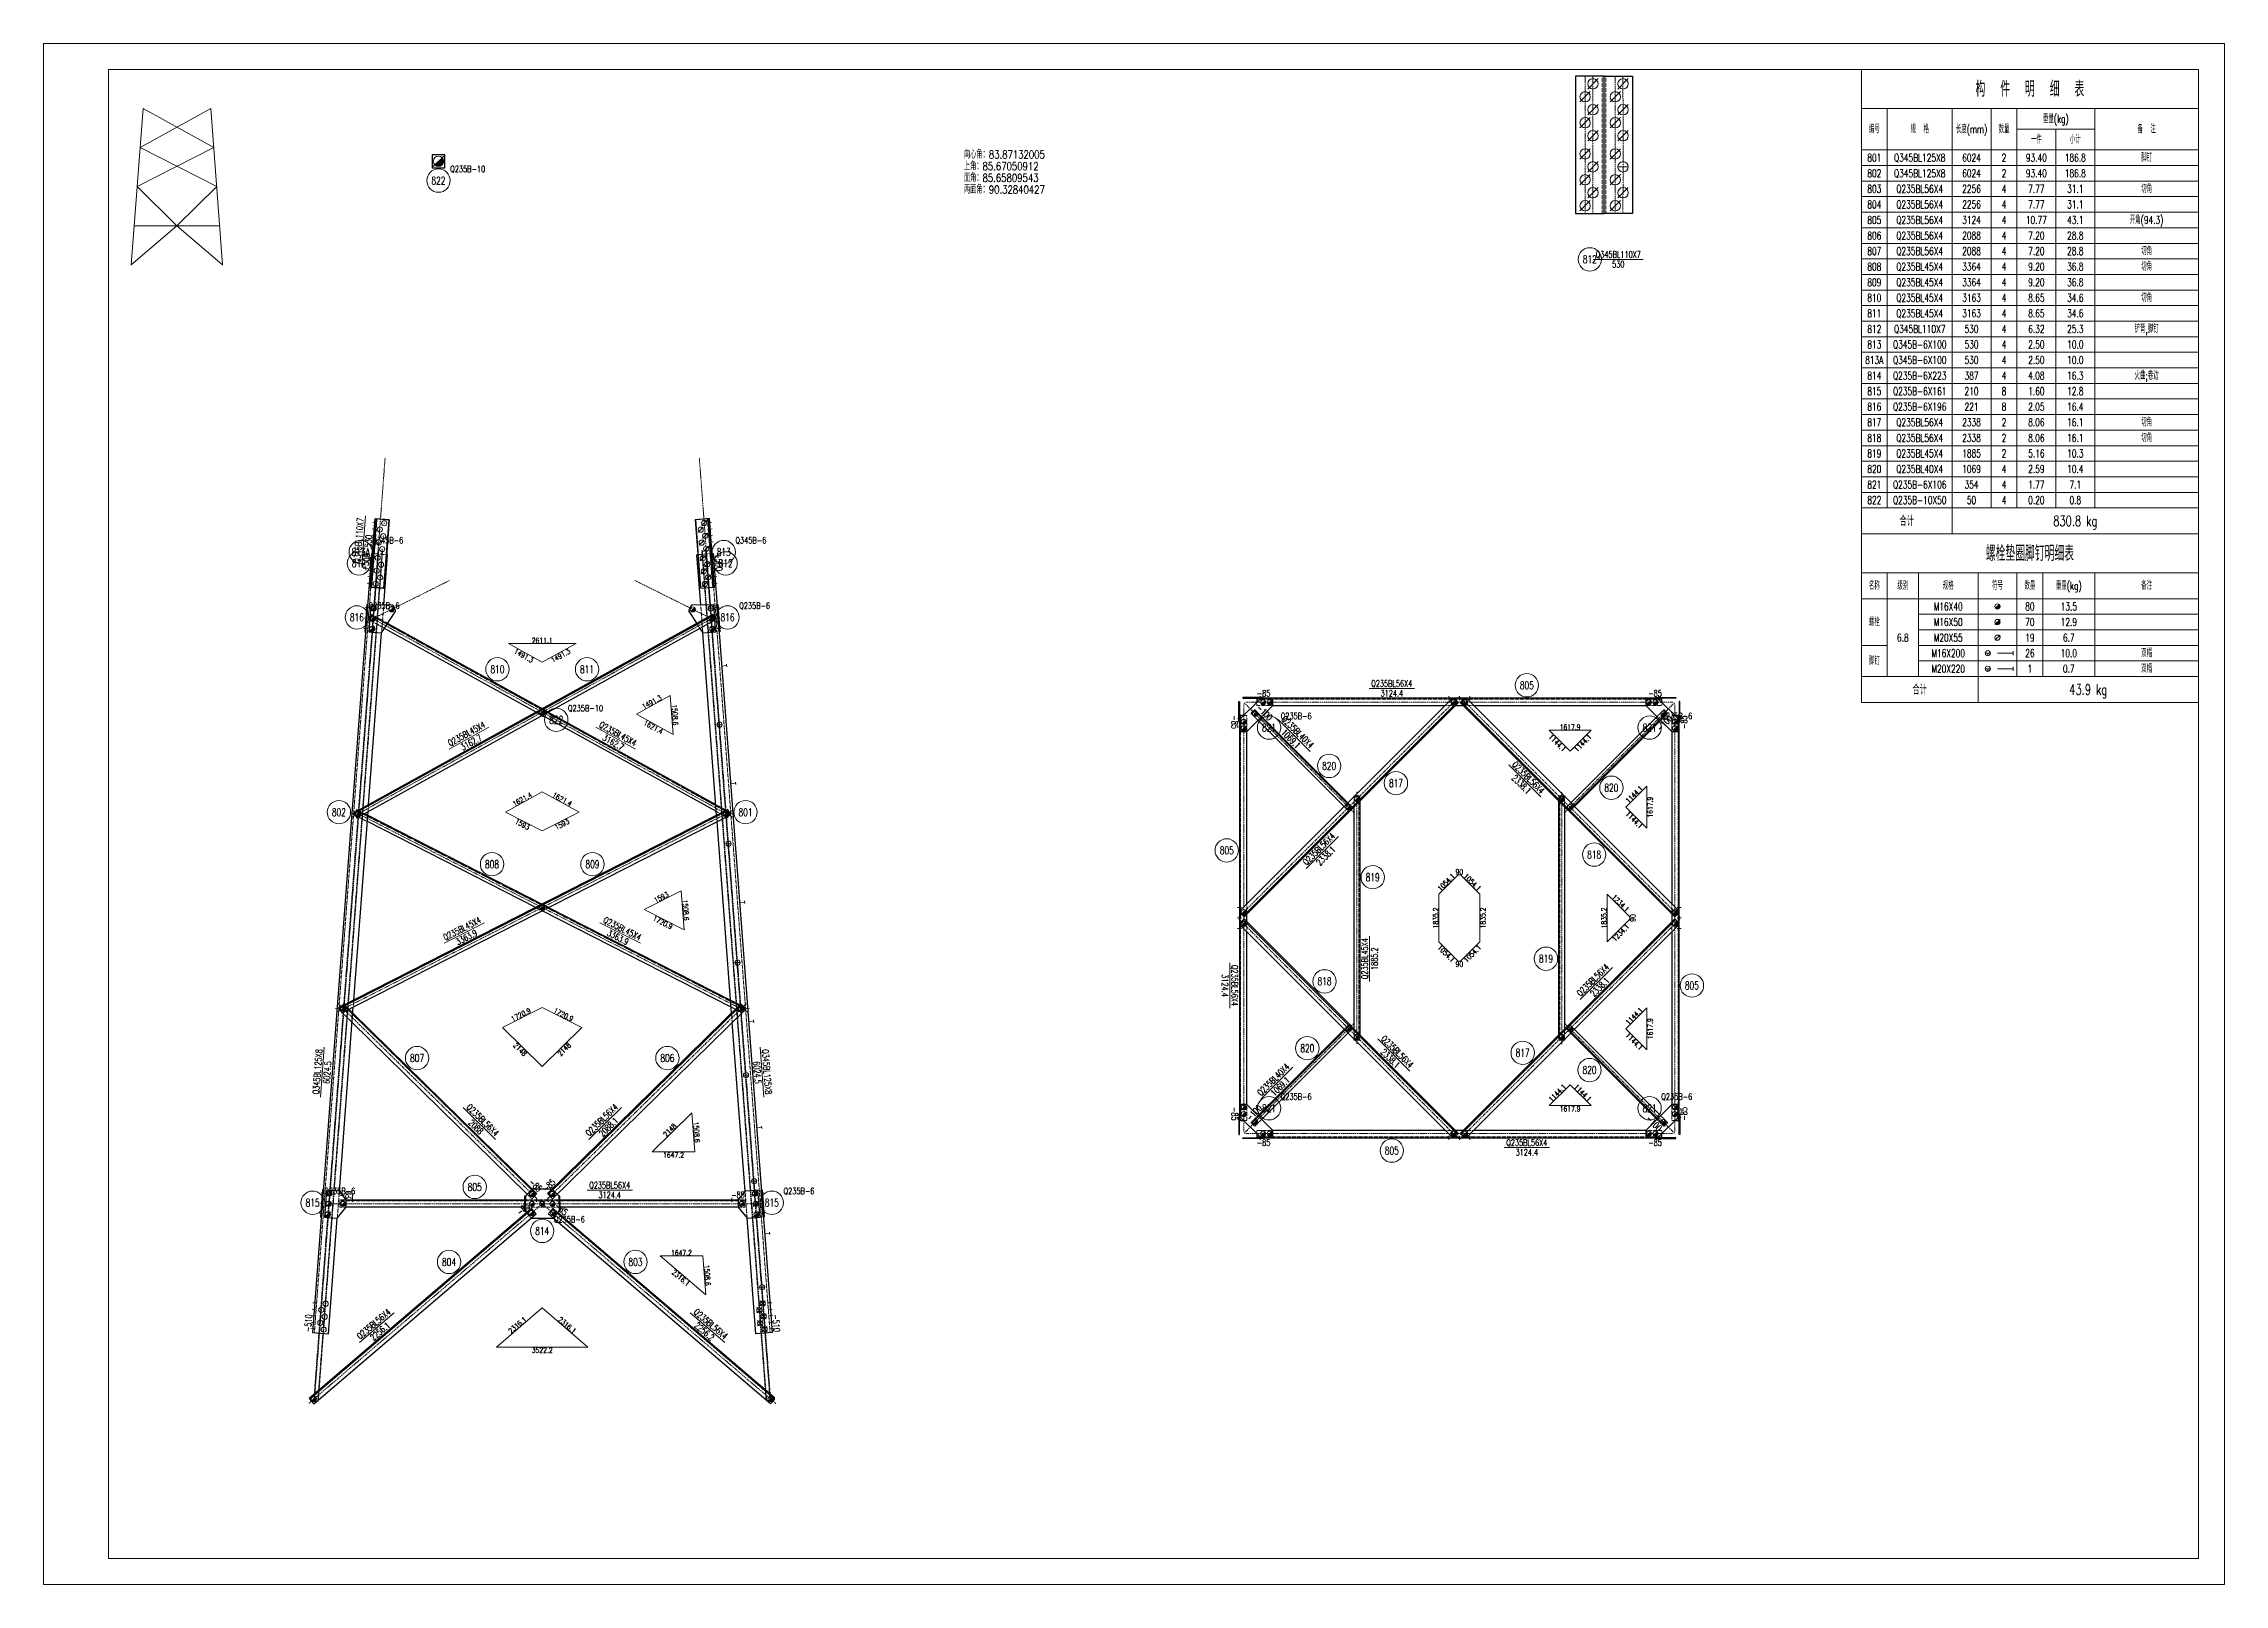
# Model space of a CAD drawing. Extents: x -13400 to 20340, y -61006 to 71674.
# Drawn here: x -13400 to 3420, y -36846 to -24966 of the extents above; entities that cross this region are included whole.
import ezdxf
from ezdxf.enums import TextEntityAlignment as Align

# ---------------------------------------------------------------- set-up
doc = ezdxf.new("R2010")
doc.units = 0
doc.header["$MEASUREMENT"] = 0
doc.linetypes.add('Dash', pattern=[2.75, 2, -0.75])
doc.linetypes.add('DashDot', pattern=[15.6, 9, -3, 0.6, -3])
doc.layers.get('0').update_dxf_attribs({"linetype": 'CONTINUOUS', "lineweight": 25})
doc.styles.get("Standard").update_dxf_attribs({"font": 'simplex.shx', "width": 0.7, "height": 3, "bigfont": 'gbhzfs.shx'})

msp = doc.modelspace()

# ---------------------------------------------------------------- texts
at = {"color": 3, "linetype": 'Continuous', "lineweight": 13, "width": 0.7}
for s, height, p in [('构  件  明  细  表', 120, (1919.73684, -25316.00648)), ('重量(kg)', 60, (2119.73684, -25546.00648)), ('编号', 60, (719.73684, -25626.00648)), ('规  格', 60, (1069.73684, -25626.00648)), ('长度(mm)', 60, (1469.73684, -25626.00648)), ('数量', 60, (1719.73684, -25626.00648)), ('一件', 60, (1969.73684, -25706.00648)), ('小计', 60, (2269.73684, -25706.00648)), ('备  注', 60, (2819.73684, -25626.00648)), ('801', 60, (719.73684, -25846.00648)), ('Q345BL125X8', 60, (1069.73684, -25846.00648)), ('6024', 60, (1469.73684, -25846.00648)), ('2', 60, (1719.73684, -25846.00648)), ('93.40', 60, (1969.73684, -25846.00648)), ('186.8', 60, (2269.73684, -25846.00648)), ('脚钉', 60, (2819.73684, -25846.00648)), ('802', 60, (719.73684, -25966.00648)), ('803', 60, (719.73684, -26086.00648)), ('Q345BL125X8', 60, (1069.73684, -25966.00648)), ('Q235BL56X4', 60, (1069.73684, -26086.00648)), ('2256', 60, (1469.73684, -26086.00648)), ('6024', 60, (1469.73684, -25966.00648)), ('2', 60, (1719.73684, -25966.00648)), ('4', 60, (1719.73684, -26086.00648)), ('93.40', 60, (1969.73684, -25966.00648)), ('7.77', 60, (1969.73684, -26086.00648)), ('186.8', 60, (2269.73684, -25966.00648)), ('31.1', 60, (2269.73684, -26086.00648)), ('切角', 60, (2819.73684, -26086.00648)), ('804', 60, (719.73684, -26206.00648)), ('Q235BL56X4', 60, (1069.73684, -26206.00648)), ('2256', 60, (1469.73684, -26206.00648)), ('4', 60, (1719.73684, -26206.00648)), ('7.77', 60, (1969.73684, -26206.00648)), ('31.1', 60, (2269.73684, -26206.00648)), ('805', 60, (719.73684, -26326.00648)), ('Q235BL56X4', 60, (1069.73684, -26326.00648)), ('3124', 60, (1469.73684, -26326.00648)), ('4', 60, (1719.73684, -26326.00648)), ('10.77', 60, (1969.73684, -26326.00648)), ('43.1', 60, (2269.73684, -26326.00648)), ('开角(94.3)', 60, (2819.73684, -26326.00648)), ('806', 60, (719.73684, -26446.00648)), ('807', 60, (719.73684, -26566.00648)), ('Q235BL56X4', 60, (1069.73684, -26446.00648)), ('Q235BL56X4', 60, (1069.73684, -26566.00648)), ('2088', 60, (1469.73684, -26446.00648)), ('2088', 60, (1469.73684, -26566.00648)), ('4', 60, (1719.73684, -26446.00648)), ('4', 60, (1719.73684, -26566.00648)), ('7.20', 60, (1969.73684, -26446.00648)), ('7.20', 60, (1969.73684, -26566.00648)), ('28.8', 60, (2269.73684, -26446.00648)), ('28.8', 60, (2269.73684, -26566.00648)), ('切角', 60, (2819.73684, -26566.00648)), ('808', 60, (719.73684, -26686.00648)), ('Q235BL45X4', 60, (1069.73684, -26686.00648)), ('3364', 60, (1469.73684, -26686.00648)), ('4', 60, (1719.73684, -26686.00648)), ('9.20', 60, (1969.73684, -26686.00648)), ('36.8', 60, (2269.73684, -26686.00648)), ('切角', 60, (2819.73684, -26686.00648)), ('809', 60, (719.73684, -26806.00648)), ('810', 60, (719.73684, -26926.00648)), ('Q235BL45X4', 60, (1069.73684, -26806.00648)), ('Q235BL45X4', 60, (1069.73684, -26926.00648)), ('3364', 60, (1469.73684, -26806.00648)), ('3163', 60, (1469.73684, -26926.00648)), ('4', 60, (1719.73684, -26806.00648)), ('4', 60, (1719.73684, -26926.00648)), ('9.20', 60, (1969.73684, -26806.00648)), ('8.65', 60, (1969.73684, -26926.00648)), ('36.8', 60, (2269.73684, -26806.00648)), ('34.6', 60, (2269.73684, -26926.00648)), ('切角', 60, (2819.73684, -26926.00648)), ('811', 60, (719.73684, -27046.00648)), ('Q235BL45X4', 60, (1069.73684, -27046.00648)), ('3163', 60, (1469.73684, -27046.00648)), ('4', 60, (1719.73684, -27046.00648)), ('8.65', 60, (1969.73684, -27046.00648)), ('34.6', 60, (2269.73684, -27046.00648)), ('812', 60, (719.73684, -27166.00648)), ('Q345BL110X7', 60, (1069.73684, -27166.00648)), ('530', 60, (1469.73684, -27166.00648)), ('4', 60, (1719.73684, -27166.00648)), ('6.32', 60, (1969.73684, -27166.00648)), ('25.3', 60, (2269.73684, -27166.00648)), ('铲背,脚钉', 60, (2819.73684, -27166.00648)), ('813A', 60, (719.73684, -27406.00648)), ('813', 60, (719.73684, -27286.00648)), ('Q345B-6X100', 60, (1069.73684, -27286.00648)), ('Q345B-6X100', 60, (1069.73684, -27406.00648)), ('530', 60, (1469.73684, -27286.00648)), ('530', 60, (1469.73684, -27406.00648)), ('4', 60, (1719.73684, -27286.00648)), ('4', 60, (1719.73684, -27406.00648)), ('2.50', 60, (1969.73684, -27286.00648)), ('2.50', 60, (1969.73684, -27406.00648)), ('10.0', 60, (2269.73684, -27286.00648)), ('10.0', 60, (2269.73684, -27406.00648)), ('814', 60, (719.73684, -27526.00648)), ('Q235B-6X223', 60, (1069.73684, -27526.00648)), ('387', 60, (1469.73684, -27526.00648)), ('4', 60, (1719.73684, -27526.00648)), ('4.08', 60, (1969.73684, -27526.00648)), ('16.3', 60, (2269.73684, -27526.00648)), ('火曲;卷边', 60, (2819.73684, -27526.00648)), ('815', 60, (719.73684, -27646.00648)), ('816', 60, (719.73684, -27766.00648)), ('Q235B-6X161', 60, (1069.73684, -27646.00648)), ('Q235B-6X196', 60, (1069.73684, -27766.00648)), ('210', 60, (1469.73684, -27646.00648)), ('221', 60, (1469.73684, -27766.00648)), ('8', 60, (1719.73684, -27646.00648)), ('8', 60, (1719.73684, -27766.00648)), ('2.05', 60, (1969.73684, -27766.00648)), ('1.60', 60, (1969.73684, -27646.00648)), ('12.8', 60, (2269.73684, -27646.00648)), ('16.4', 60, (2269.73684, -27766.00648)), ('817', 60, (719.73684, -27886.00648)), ('Q235BL56X4', 60, (1069.73684, -27886.00648)), ('2338', 60, (1469.73684, -27886.00648)), ('2', 60, (1719.73684, -27886.00648)), ('8.06', 60, (1969.73684, -27886.00648)), ('16.1', 60, (2269.73684, -27886.00648)), ('切角', 60, (2819.73684, -27886.00648)), ('818', 60, (719.73684, -28006.00648)), ('Q235BL56X4', 60, (1069.73684, -28006.00648)), ('2338', 60, (1469.73684, -28006.00648)), ('2', 60, (1719.73684, -28006.00648)), ('8.06', 60, (1969.73684, -28006.00648)), ('16.1', 60, (2269.73684, -28006.00648)), ('切角', 60, (2819.73684, -28006.00648)), ('819', 60, (719.73684, -28126.00648)), ('820', 60, (719.73684, -28246.00648)), ('Q235BL45X4', 60, (1069.73684, -28126.00648)), ('Q235BL40X4', 60, (1069.73684, -28246.00648)), ('1885', 60, (1469.73684, -28126.00648)), ('1069', 60, (1469.73684, -28246.00648)), ('2', 60, (1719.73684, -28126.00648)), ('4', 60, (1719.73684, -28246.00648)), ('5.16', 60, (1969.73684, -28126.00648)), ('2.59', 60, (1969.73684, -28246.00648)), ('10.3', 60, (2269.73684, -28126.00648)), ('10.4', 60, (2269.73684, -28246.00648)), ('821', 60, (719.73684, -28366.00648)), ('Q235B-6X106', 60, (1069.73684, -28366.00648)), ('354', 60, (1469.73684, -28366.00648)), ('4', 60, (1719.73684, -28366.00648)), ('1.77', 60, (1969.73684, -28366.00648)), ('7.1', 60, (2269.73684, -28366.00648)), ('822', 60, (719.73684, -28486.00648)), ('Q235B-10X50', 60, (1069.73684, -28486.00648)), ('50', 60, (1469.73684, -28486.00648)), ('4', 60, (1719.73684, -28486.00648)), ('0.20', 60, (1969.73684, -28486.00648)), ('0.8', 60, (2269.73684, -28486.00648)), ('合计', 80, (969.73684, -28646.00648)), ('830.8 kg', 80, (2269.73684, -28646.00648)), ('螺栓垫圈脚钉明细表', 120, (1919.73684, -28896.00648)), ('名称', 60, (719.73684, -29146.00648)), ('级别', 60, (939.73684, -29146.00648)), ('规格', 60, (1289.73684, -29146.00648)), ('符号', 60, (1669.73684, -29146.00648)), ('数量', 60, (1919.73684, -29146.00648)), ('重量(kg)', 60, (2219.73684, -29146.00648)), ('备注', 60, (2819.73684, -29146.00648)), ('螺栓', 60, (719.73684, -29426.00648)), ('M16X40', 60, (1289.73684, -29306.00648)), ('M16X50', 60, (1289.73684, -29426.00648)), ('80', 60, (1919.73684, -29306.00648)), ('70', 60, (1919.73684, -29426.00648)), ('13.5', 60, (2219.73684, -29306.00648)), ('12.9', 60, (2219.73684, -29426.00648)), ('6.8', 60, (939.73684, -29546.00648)), ('M20X55', 60, (1289.73684, -29546.00648)), ('19', 60, (1919.73684, -29546.00648)), ('6.7', 60, (2219.73684, -29546.00648)), ('脚钉', 60, (719.73684, -29726.00648)), ('M16X200', 60, (1289.73684, -29666.00648)), ('M20X220', 60, (1289.73684, -29786.00648)), ('26', 60, (1919.73684, -29666.00648)), ('1', 60, (1919.73684, -29786.00648)), ('10.0', 60, (2219.73684, -29666.00648)), ('0.7', 60, (2219.73684, -29786.00648)), ('双帽', 60, (2819.73684, -29666.00648)), ('双帽', 60, (2819.73684, -29786.00648)), ('合计', 80, (1069.73684, -29946.00648)), ('43.9 kg', 80, (2369.73684, -29946.00648))]:
    msp.add_text(s, height=height, dxfattribs=at).set_placement(p, align=Align.MIDDLE_CENTER)
at = {"color": 7, "linetype": 'Continuous', "lineweight": 13, "width": 0.8}
for s, p in [('上角：85.67050912', (-6302.13179, -25958.98893)), ('向心角：83.87132005', (-6302.13179, -25868.98893)), ('面角：85.65809543', (-6302.13179, -26048.98893)), ('两面角：90.32840427', (-6302.13179, -26138.98893))]:
    msp.add_text(s, height=60, dxfattribs=at).set_placement(p, align=Align.BOTTOM_LEFT)
at = {"color": 7, "linetype": 'Continuous', "lineweight": 13, "width": 0.7}
for s, height, p in [('822', 60, (-10354.65252, -26022.17314)), ('Q345BL110X7', 50, (-1254.70314, -26591.83981)), ('812', 60, (-1474.70314, -26629.33981)), ('530', 50, (-1254.70314, -26666.83981)), ('813A', 60, (-10954.61446, -28886.12352)), ('813', 60, (-8154.5093, -28886.12352)), ('812', 60, (-10969.30568, -28973.5974)), ('812', 60, (-8139.81808, -28973.5974)), ('816', 60, (-10983.76359, -29390.36188)), ('816', 60, (-8125.35974, -29390.36755)), ('810', 60, (-9900.11805, -29790.32851)), ('811', 60, (-9209.00217, -29790.32653)), ('Q235BL56X4', 50, (-3001.70262, -29900.23049)), ('805', 60, (-1960.22114, -29913.73049)), ('-85', 50, (-3990.6841, -29975.23049)), ('3124.4', 50, (-3001.70262, -29975.23049)), ('-85', 50, (-971.23966, -29975.23049)), ('822', 60, (-9446.0187, -30180.36629)), ('821', 60, (-3948.54075, -30240.09428)), ('821', 60, (-1013.38302, -30240.09428)), ('820', 60, (-3485.0894, -30535.25438)), ('817', 60, (-2969.58098, -30667.95471)), ('820', 60, (-1308.54312, -30703.54563)), ('802', 60, (-11122.54647, -30892.33402)), ('801', 60, (-7986.57729, -30892.33402)), ('808', 60, (-9941.79127, -31292.99075)), ('809', 60, (-9167.33249, -31292.99075)), ('805', 60, (-4274.90454, -31186.9324)), ('818', 60, (-1441.24345, -31219.05404)), ('819', 60, (-3149.2936, -31393.4695)), ('819', 60, (-1812.63017, -32021.87679)), ('818', 60, (-3520.68031, -32196.29225)), ('805', 60, (-687.01923, -32228.41389)), ('807', 60, (-10519.97963, -32787.61744)), ('806', 60, (-8589.16012, -32787.62806)), ('820', 60, (-3653.38064, -32711.80066)), ('817', 60, (-1992.34278, -32747.39158)), ('820', 60, (-1476.83436, -32880.09191)), ('821', 60, (-3948.54075, -33175.25201)), ('821', 60, (-1013.38302, -33175.25201)), ('-85', 50, (-3990.6841, -33440.1158)), ('805', 60, (-3001.70262, -33501.6158)), ('Q235BL56X4', 50, (-1960.22114, -33440.1158)), ('-85', 50, (-971.23966, -33440.1158)), ('3124.4', 50, (-1960.22114, -33515.1158)), ('805', 60, (-10075.30262, -33781.67493)), ('Q235BL56X4', 50, (-9033.82114, -33768.17493)), ('815', 60, (-11325.43026, -33903.31392)), ('-85', 50, (-11064.2841, -33843.17493)), ('3124.4', 50, (-9033.82114, -33843.17493)), ('-85', 50, (-8044.83966, -33843.17493)), ('815', 60, (-7783.6935, -33903.31392)), ('814', 60, (-9554.56156, -34120.64563)), ('804', 60, (-10273.50565, -34359.76131)), ('803', 60, (-8835.60651, -34359.76965))]:
    msp.add_text(s, height=height, dxfattribs=at).set_placement(p, align=Align.MIDDLE_CENTER)
for s, p in [('Q235B-10', (-10264.65252, -25932.17314)), ('Q345B-6', (-10864.61446, -28796.12352)), ('Q345B-6', (-8064.5093, -28796.12352)), ('Q235B-6', (-10893.76359, -29300.36188)), ('Q235B-6', (-8035.35974, -29300.36755)), ('Q235B-10', (-9356.0187, -30090.36629)), ('Q235B-6', (-3858.54075, -30150.09428)), ('Q235B-6', (-923.38302, -30150.09428)), ('Q235B-6', (-3858.54075, -33085.25201)), ('Q235B-6', (-923.38302, -33085.25201)), ('Q235B-6', (-11235.43026, -33813.31392)), ('Q235B-6', (-7693.6935, -33813.31392)), ('Q235B-6', (-9464.56156, -34030.64563))]:
    msp.add_text(s, height=48, dxfattribs=at).set_placement(p, align=Align.MIDDLE_LEFT)
for s, rotation, p in [('Q345BL110X7', 85.670509118, (-10969.43024, -28796.41572)), ('530', 85.670509118, (-10894.64426, -28802.07762)), ('+500', 85.670509118, (-10914.9062, -28964.34438)), ('+500', 274.329490882, (-8194.21757, -28964.34438)), ('-100', 315, (-3983.03809, -30124.27983)), ('Q235BL45X4', 28.900588666, (-10138.45256, -30288.0027)), ('Q235BL45X4', 331.099411334, (-8970.66929, -30288.00378)), ('-85', 270, (-4213.40454, -30197.95092)), ('1069.1', 315, (-3780.55602, -30326.7619)), ('Q235BL40X4', 315, (-3727.52301, -30273.7289)), ('-100', 45, (-897.56857, -30205.59694)), ('-85', 90, (-748.51923, -30197.95092)), ('3162.7', 28.900588666, (-10102.20586, -30353.66226)), ('3162.7', 331.099411334, (-9006.91615, -30353.66324)), ('2338.1', 315, (-2001.88872, -30677.50066)), ('Q235BL56X4', 315, (-1948.85571, -30624.46765)), ('Q235BL56X4', 45, (-3564.16738, -31175.56698)), ('2338.1', 45, (-3511.13437, -31228.59999)), ('Q235BL45X4', 26.996948583, (-10172.57049, -31789.96666)), ('Q235BL45X4', 333.003051417, (-8936.55327, -31789.96666)), ('3363.9', 26.996948583, (-10138.52477, -31856.79397)), ('3363.9', 333.003051417, (-8970.599, -31856.79397)), ('Q235BL45X4', 90, (-3210.7936, -32021.87679)), ('1885.2', 90, (-3135.7936, -32021.87679)), ('Q235BL56X4', 270, (-4213.40454, -32228.41389)), ('Q235BL56X4', 45, (-1450.78939, -32186.7463)), ('3124.4', 270, (-4288.40454, -32228.41389)), ('2338.1', 45, (-1397.75638, -32239.77931)), ('Q235BL56X4', 315, (-2960.03504, -32737.84563)), ('Q345BL125X8', 85.670509118, (-11287.60816, -32893.74752)), ('Q345BL125X8', 274.329490882, (-7821.5156, -32893.74752)), ('2338.1', 315, (-3013.06805, -32790.87864)), ('6024.5', 85.670509118, (-11212.82218, -32899.40942)), ('6024.5', 274.329490882, (-7896.30158, -32899.40942)), ('Q235BL40X4', 45, (-3914.90613, -32954.23427)), ('1069.1', 45, (-3861.87312, -33007.26728)), ('Q235BL56X4', 315.546934689, (-10013.69355, -33265.4166)), ('2088', 315.546934689, (-10066.21726, -33318.95405)), ('Q235BL56X4', 44.452720804, (-9095.45104, -33265.42609)), ('2088.1', 44.452720804, (-9042.92701, -33318.96324)), ('-85', 270, (-4213.40454, -33217.39537)), ('-100', 45, (-4064.3552, -33209.74935)), ('-100', 315, (-978.88568, -33291.06646)), ('-85', 90, (-748.51923, -33217.39537)), ('-85', 315.546934689, (-9606.86123, -33769.6229)), ('-85', 44.452720804, (-9502.2876, -33769.63113)), ('-85', 40.503505585, (-9701.64884, -33952.17101)), ('-85', 319.496494415, (-9407.46784, -33952.1755)), ('-510', 85.670509118, (-11359.13795, -34832.04181)), ('Q235BL56X4', 40.503505585, (-10854.10565, -34837.94739)), ('Q235BL56X4', 319.496494415, (-8255.00256, -34837.95911)), ('-510', 274.329490882, (-7749.98581, -34832.04181)), ('2256.1', 40.503505585, (-10805.39308, -34894.97445)), ('2256.2', 319.496494415, (-8303.716, -34894.98543))]:
    msp.add_text(s, height=50, rotation=rotation, dxfattribs=at).set_placement(p, align=Align.MIDDLE_CENTER)
at = {"color": 7, "linetype": 'Continuous', "lineweight": 20, "width": 0.7}
for s, rotation, p in [('2611.1', 0.000000427, (-9554.56189, -29567.91565)), ('1491.3', 331.099411334, (-9696.71644, -29684.99897)), ('1491.3', 28.900588666, (-9412.40734, -29684.99897)), ('1491.3', 28.900588666, (-8708.93866, -30044.1282)), ('1508.6', 274.329490882, (-8531.46371, -30141.68687)), ('1621.4', 331.099411334, (-8697.54977, -30236.582)), ('1617.9', 0.000002041, (-1626.99058, -30236.45613)), ('1144.1', 315, (-1724.85828, -30358.32383)), ('1144.1', 44.999995919, (-1529.12289, -30358.32382)), ('1621.4', 28.900588979, (-9708.10532, -30792.58043)), ('1621.4', 331.099411334, (-9401.01845, -30792.58043)), ('1144.1', 44.999995919, (-1131.61264, -30755.83407)), ('1593', 26.996948583, (-9401.72281, -30985.65043)), ('1144.1', 315, (-1131.61264, -30951.56947)), ('1617.9', 90, (-1009.74494, -30853.70177)), ('1593', 333.003051065, (-9707.40096, -30985.65043)), ('1054.1', 45, (-2581.46562, -31432.64722)), ('1054.1', 315, (-2380.45815, -31432.64722)), ('1593', 26.996948583, (-8636.10466, -31548.961)), ('1508.6', 274.329490882, (-8447.94518, -31646.65088)), ('1234.1', 315, (-1237.35413, -31594.44149)), ('1720.9', 333.003051417, (-8624.71577, -31742.16221)), ('1835.2', 90, (-2663.02823, -31707.67314)), ('1835.2', 90, (-2298.89554, -31707.67314)), ('1835.2', 90, (-1365.58579, -31707.67314)), ('1234.1', 45, (-1237.35413, -31820.9048)), ('90', 90, (-1143.0636, -31707.67314)), ('1054.1', 315, (-2581.46562, -31982.69907)), ('1054.1', 45, (-2380.45815, -31982.69907)), ('1720.9', 26.996940877, (-9718.79064, -32453.48538)), ('1720.9', 333.003051417, (-9390.33471, -32453.48541)), ('1144.1', 45, (-1131.61256, -32463.77674)), ('1144.1', 314.999995919, (-1131.61256, -32659.51213)), ('1617.9', 90, (-1009.74487, -32561.64445)), ('2148', 315.547198855, (-9724.70413, -32720.55067)), ('2148', 44.452645989, (-9384.42208, -32720.55074)), ('1144.1', 45, (-1724.8582, -33057.02238)), ('1144.1', 314.999995919, (-1529.12281, -33057.02239)), ('2148', 44.452645989, (-8569.88954, -33343.95999)), ('1508.6', 274.329490882, (-8364.42773, -33359.28009)), ('2316.1', 319.496605275, (-8485.15126, -34482.50581)), ('1508.6', 274.329490882, (-8280.90929, -34462.44518)), ('2316.1', 40.503552835, (-9746.26237, -34847.15941)), ('2316.1', 319.496605275, (-9362.86446, -34847.1592)), ('3522.2', 0.000027193, (-9554.56298, -35039.83966))]:
    msp.add_text(s, height=40, rotation=rotation, dxfattribs=at).set_placement(p, align=Align.MIDDLE_CENTER)
for s, p in [('90', (-2480.96188, -31351.08461)), ('90', (-2480.96188, -32064.26168)), ('1617.9', (-1626.99051, -33178.89009)), ('1647.2', (-8541.69298, -33535.52364)), ('1647.2', (-8480.95229, -34289.82552))]:
    msp.add_text(s, height=40, dxfattribs=at).set_placement(p, align=Align.MIDDLE_CENTER)

# ---------------------------------------------------------------- blocks, each defined once
blk = doc.blocks.new('M16X40S')
at = {"color": 3, "linetype": 'Continuous', "lineweight": 13}
blk.add_line((-0.707, -0.707), (0.707, 0.707), dxfattribs=at)
blk.add_circle((0, 0), 1, dxfattribs=at)
for radius in [0.9, 0.8, 0.7, 0.6, 0.5, 0.4, 0.3, 0.2, 0.1]:
    blk.add_arc((0, 0), radius, 225, 45, dxfattribs=at)
blk = doc.blocks.new('M16X50S')
at = {"color": 3, "linetype": 'Continuous', "lineweight": 13}
blk.add_line((-1, -1), (1, 1), dxfattribs=at)
blk.add_circle((0, 0), 1, dxfattribs=at)
for radius in [0.9, 0.8, 0.7, 0.6, 0.5, 0.4, 0.3, 0.2, 0.1]:
    blk.add_arc((0, 0), radius, 225, 45, dxfattribs=at)
blk = doc.blocks.new('M20X55S')
at = {"color": 3, "linetype": 'Continuous', "lineweight": 13}
blk.add_line((-1, -1), (1, 1), dxfattribs=at)
blk.add_circle((0, 0), 1, dxfattribs=at)
blk = doc.blocks.new('StepBoltML')
at = {"color": 3, "linetype": 'Continuous', "lineweight": 13}
for p, q in [((-4.75, 0), (-2.75, 0)), ((-3.75, 0), (-3.75, -1)), ((0, 0), (6, 0)), ((6, -0.75), (6, 0.75))]:
    blk.add_line(p, q, dxfattribs=at)
blk.add_circle((-3.75, 0), 1, dxfattribs=at)
blk = doc.blocks.new('StepBolt')
at = {"color": 3, "linetype": 'Continuous', "lineweight": 13}
for p, q in [((-1, 0), (1, 0)), ((0, 0), (0, -1))]:
    blk.add_line(p, q, dxfattribs=at)
blk.add_circle((0, 0), 1, dxfattribs=at)
blk = doc.blocks.new('M20X65S')
at = {"color": 3, "linetype": 'Continuous', "lineweight": 13}
for p, q in [((-1, -1), (1, 1)), ((-1, 1), (1, -1))]:
    blk.add_line(p, q, dxfattribs=at)
blk.add_circle((0, 0), 1, dxfattribs=at)
blk = doc.blocks.new('DefaultBolt')
at = {"color": 3, "linetype": 'Continuous', "lineweight": 13}
for p, q in [((-0.1, -0.1), (0.1, 0.1)), ((0.1, -0.1), (-0.1, 0.1))]:
    blk.add_line(p, q, dxfattribs=at)
blk.add_circle((0, 0), 1, dxfattribs=at)

# ---------------------------------------------------------------- linework, layer by layer
at = {"color": 7, "linetype": 'Continuous', "lineweight": 18}
for p, q in [((-13400.26316, -24966.00648), (3419.73684, -24966.00648)), ((-13400.26316, -36846.00648), (-13400.26316, -24966.00648)), ((3419.73684, -36846.00648), (3419.73684, -24966.00648)), ((-12900.26316, -25166.00648), (3219.73684, -25166.00648)), ((-12900.26316, -36646.00648), (-12900.26316, -25166.00648)), ((3219.73684, -36646.00648), (3219.73684, -25166.00648)), ((-12900.26316, -36646.00648), (3219.73684, -36646.00648)), ((-13400.26316, -36846.00648), (3419.73684, -36846.00648))]:
    msp.add_line(p, q, dxfattribs=at)
at = {"color": 2, "linetype": 'DashDot', "lineweight": 15}
for p, q in [((-1510.70314, -25216.00648), (-1510.82507, -25696.00648)), ((-1450.70314, -25216.00648), (-1450.82507, -25829.33981)), ((-1278.70314, -25216.00648), (-1278.58122, -25696.00648)), ((-1218.70314, -25216.00648), (-1218.58122, -25829.33981)), ((-1510.70314, -26276.00648), (-1510.82507, -25662.67314)), ((-1278.70314, -26276.00648), (-1278.58122, -25662.67314)), ((-1450.70314, -26276.00648), (-1450.82507, -25796.00648)), ((-1218.70314, -26276.00648), (-1218.58122, -25796.00648)), ((-10766.50738, -28163.26134), (-10860.11744, -29399.72289)), ((-8342.61638, -28163.26134), (-8249.00633, -29399.72289)), ((-10820.10669, -28871.23529), (-11315.67299, -35416.99227)), ((-10819.10954, -28871.31078), (-11314.67585, -35417.06777)), ((-10815.12096, -28871.61275), (-11310.68726, -35417.36973)), ((-10789.19515, -28873.57554), (-11284.76145, -35419.33253)), ((-10785.20656, -28873.87751), (-11280.77287, -35419.63449)), ((-8323.9172, -28873.87751), (-7828.3509, -35419.63449)), ((-8319.92861, -28873.57554), (-7824.36231, -35419.33253)), ((-8294.00281, -28871.61275), (-7798.4365, -35417.36973)), ((-8290.01422, -28871.31078), (-7794.44792, -35417.06777)), ((-8289.01708, -28871.23529), (-7793.45077, -35416.99227)), ((-10269.37908, -29105.41115), (-10860.1234, -29399.72586)), ((-8839.75064, -29105.40818), (-8249.00633, -29399.72289)), ((-8200.8511, -29373.13911), (-11022.15663, -30930.62126)), ((-10908.26771, -29373.14186), (-8086.96716, -30930.62126)), ((-2487.07101, -30005.83962), (-4182.79541, -31701.56402)), ((-3296.04236, -30892.59284), (-4143.90488, -30044.73032)), ((-4143.90454, -30060.45092), (-4143.90454, -33354.89537)), ((-833.73966, -30044.73049), (-4128.1841, -30044.73049)), ((-779.12836, -31701.56402), (-2474.85275, -30005.83962)), ((-1665.88158, -30892.59267), (-818.01906, -30044.73015)), ((-818.01923, -33354.89537), (-818.01923, -30060.45092)), ((-3271.2936, -30735.06221), (-3271.2936, -32680.28408)), ((-1690.63017, -32680.28408), (-1690.63017, -30735.06221)), ((-8086.11075, -30879.07337), (-11136.9019, -32433.32445)), ((-11023.01301, -30879.07337), (-7972.22186, -32433.32445)), ((-4182.79541, -31713.78227), (-2487.07101, -33409.50667)), ((-2474.85275, -33409.50667), (-779.12836, -31713.78227)), ((-11127.16633, -32369.82857), (-9554.58108, -33912.6736)), ((-7981.96798, -32369.83996), (-9554.56804, -33912.68097)), ((-3296.04218, -32522.75362), (-4143.90471, -33370.61614)), ((-1665.88141, -32522.75345), (-818.01888, -33370.61597)), ((-4128.1841, -33370.6158), (-833.73966, -33370.6158)), ((-9554.55618, -33912.66915), (-11357.4935, -35452.71388)), ((-11201.7841, -33912.67493), (-7907.33966, -33912.67493)), ((-9554.56127, -33912.67298), (-7751.61255, -35452.72745))]:
    msp.add_line(p, q, dxfattribs=at)
at = {"color": 1, "linetype": 'Dash', "lineweight": 20}
for p, q in [((-1378.70314, -26276.00648), (-1378.70314, -25216.00648)), ((-1350.70314, -26276.00648), (-1350.70314, -25216.00648)), ((-10868.96791, -29158.36602), (-10828.95716, -28629.87842)), ((-8240.15586, -29158.36602), (-8280.16661, -28629.87842)), ((-10857.27157, -28898.50746), (-11312.07221, -34905.80539)), ((-10756.55978, -28906.13215), (-10856.27442, -28898.58296)), ((-8352.56398, -28906.13215), (-8252.84934, -28898.58296)), ((-8251.85219, -28898.50746), (-7797.05156, -34905.80539)), ((-10892.63634, -29406.90071), (-10870.88822, -29367.50503)), ((-10770.28671, -29474.44298), (-10892.63634, -29406.90071)), ((-10874.75456, -29374.50871), (-8103.88047, -30904.15053)), ((-10870.88822, -29367.50503), (-10745.85203, -29436.5304)), ((-10793.25811, -29510.08516), (-10776.9091, -29294.13693)), ((-8315.86522, -29510.09083), (-8332.21448, -29294.13931)), ((-8223.1144, -29410.55907), (-8224.48969, -29392.3933)), ((-8363.27307, -29436.53112), (-8338.83893, -29474.444)), ((-9574.80097, -30105.34669), (-9588.54446, -30130.24236)), ((-9565.34647, -30088.2203), (-9508.00613, -30119.87464)), ((-9520.60691, -30110.63395), (-9552.49276, -30093.03159)), ((-4059.05207, -30101.29886), (-4087.33634, -30129.58313)), ((-3308.77028, -30862.89436), (-4064.70892, -30106.95572)), ((-4004.40227, -30155.94866), (-4059.05207, -30101.29886)), ((-3993.1841, -30012.73049), (-4043.1841, -30012.73049)), ((-918.73966, -30020.73049), (-4043.1841, -30020.73049)), ((-4043.1841, -30044.73049), (-4043.1841, -30068.73049)), ((-4043.1841, -30068.73049), (-3918.1841, -30068.73049)), ((-2589.55986, -30068.73049), (-2510.3639, -30068.73049)), ((-2451.55986, -30068.73049), (-2372.3639, -30068.73049)), ((-1043.73966, -30068.73049), (-918.73966, -30068.73049)), ((-918.73966, -30012.73049), (-968.73966, -30012.73049)), ((-902.87187, -30101.29869), (-957.52167, -30155.94849)), ((-918.73966, -30068.73049), (-918.73966, -30044.73049)), ((-874.5876, -30129.58296), (-902.87187, -30101.29869)), ((-9543.3216, -30151.78055), (-9601.11767, -30119.87464)), ((-9588.54446, -30130.24236), (-9557.66562, -30147.28881)), ((-9533.46758, -30133.93045), (-9520.60691, -30110.63395)), ((-4175.90454, -30145.45092), (-4175.90454, -30195.45092)), ((-4167.90454, -30145.45092), (-4167.90454, -33269.89537)), ((-4119.90454, -30145.45092), (-4143.90454, -30145.45092)), ((-4119.90454, -30270.45092), (-4119.90454, -30145.45092)), ((-4087.33634, -30129.58313), (-4032.68654, -30184.23293)), ((-1636.18309, -30879.86475), (-880.24445, -30123.92611)), ((-929.23739, -30184.23276), (-874.5876, -30129.58296)), ((-818.01923, -30145.45092), (-842.01923, -30145.45092)), ((-842.01923, -30145.45092), (-842.01923, -30270.45092)), ((-794.01923, -33269.89537), (-794.01923, -30145.45092)), ((-786.01923, -30195.45092), (-786.01923, -30145.45092)), ((-3293.2936, -30851.66019), (-3293.2936, -30772.46423)), ((-3285.89158, -30765.06221), (-3248.2936, -30765.06221)), ((-3256.2936, -30765.06221), (-3256.2936, -32650.28408)), ((-3248.2936, -30765.06221), (-3248.2936, -30806.66019)), ((-1713.63017, -30806.66019), (-1713.63017, -30765.06221)), ((-1713.63017, -30765.06221), (-1676.03219, -30765.06221)), ((-1705.63017, -32650.28408), (-1705.63017, -30765.06221)), ((-1668.63017, -30772.46423), (-1668.63017, -30851.66019)), ((-11006.26884, -30912.29433), (-10985.8414, -30872.19795)), ((-10903.38484, -30964.70945), (-11006.26884, -30912.29433)), ((-10989.47295, -30879.3262), (-7990.53978, -32407.15779)), ((-10985.8414, -30872.19795), (-10899.70333, -30916.08171)), ((-10897.49655, -30886.93318), (-10893.43531, -30833.28963)), ((-8215.68846, -30833.28965), (-8105.61708, -30894.05378)), ((-8123.86336, -30935.38263), (-8211.62721, -30886.93321)), ((-8205.73892, -30964.70945), (-8209.42043, -30916.08171)), ((-8104.5317, -30900.36425), (-8123.86336, -30935.38263)), ((-8105.61708, -30894.05378), (-8104.5317, -30900.36425)), ((-3368.87442, -30848.04505), (-3331.3977, -30885.52177)), ((-3303.11342, -30857.2375), (-3340.59015, -30819.76078)), ((-3331.3977, -30885.52177), (-3303.11342, -30857.2375)), ((-1621.33379, -30819.76061), (-1658.81051, -30857.23733)), ((-1658.81051, -30857.23733), (-1630.52624, -30885.5216)), ((-1630.52624, -30885.5216), (-1593.04952, -30848.04488)), ((-9554.56188, -31601.37528), (-9504.99619, -31626.62694)), ((-4119.90454, -31678.27112), (-4119.90454, -31599.07517)), ((-842.01923, -31599.07517), (-842.01923, -31678.27112)), ((-9554.56188, -31651.87859), (-9604.12757, -31626.62694)), ((-4119.90454, -31816.27112), (-4119.90454, -31737.07517)), ((-842.01923, -31737.07517), (-842.01923, -31816.27112)), ((-11118.93603, -32417.12855), (-11118.35729, -32403.6873)), ((-11020.64528, -32513.56046), (-11118.93603, -32417.12855)), ((-11118.35729, -32403.6873), (-11086.14275, -32370.85099)), ((-11091.74527, -32376.56166), (-9601.24983, -33838.86934)), ((-11086.14275, -32370.85099), (-11015.11659, -32440.53393)), ((-11011.60743, -32394.18264), (-11007.63053, -32341.65326)), ((-8101.49323, -32341.65326), (-7991.18518, -32397.85062)), ((-8008.93953, -32439.30883), (-8097.51634, -32394.18264)), ((-8088.47851, -32513.56004), (-8094.00718, -32440.53388)), ((-7990.78181, -32403.66761), (-8008.93953, -32439.30883)), ((-7991.18518, -32397.85062), (-7990.78181, -32403.66761)), ((-3325.74067, -32535.48154), (-4081.67931, -33291.42018)), ((-3331.39752, -32529.82469), (-3368.87425, -32567.30141)), ((-3340.58998, -32595.58568), (-3303.11325, -32558.10896)), ((-3303.11325, -32558.10896), (-3331.39752, -32529.82469)), ((-3293.2936, -32642.88206), (-3293.2936, -32563.6861)), ((-3248.2936, -32608.6861), (-3248.2936, -32650.28408)), ((-1713.63017, -32650.28408), (-1713.63017, -32608.6861)), ((-1668.63017, -32563.6861), (-1668.63017, -32642.88206)), ((-1630.52607, -32529.82452), (-1658.81034, -32558.10879)), ((-1658.81034, -32558.10879), (-1621.33361, -32595.58551)), ((-1653.15348, -32552.45193), (-897.21484, -33308.39057)), ((-1593.04934, -32567.30124), (-1630.52607, -32529.82452)), ((-3248.2936, -32650.28408), (-3285.89158, -32650.28408)), ((-1676.03219, -32650.28408), (-1713.63017, -32650.28408)), ((-4175.90454, -33219.89537), (-4175.90454, -33269.89537)), ((-4143.90454, -33269.89537), (-4119.90454, -33269.89537)), ((-4119.90454, -33269.89537), (-4119.90454, -33144.89537)), ((-4032.68637, -33231.11353), (-4087.33617, -33285.76333)), ((-4087.33617, -33285.76333), (-4059.05189, -33314.0476)), ((-4059.05189, -33314.0476), (-4004.4021, -33259.3978)), ((-957.52149, -33259.39763), (-902.8717, -33314.04743)), ((-874.58743, -33285.76316), (-929.23722, -33231.11336)), ((-902.8717, -33314.04743), (-874.58743, -33285.76316)), ((-842.01923, -33144.89537), (-842.01923, -33269.89537)), ((-842.01923, -33269.89537), (-818.01923, -33269.89537)), ((-786.01923, -33269.89537), (-786.01923, -33219.89537)), ((-3918.1841, -33346.6158), (-4043.1841, -33346.6158)), ((-4043.1841, -33346.6158), (-4043.1841, -33370.6158)), ((-4043.1841, -33394.6158), (-918.73966, -33394.6158)), ((-4043.1841, -33402.6158), (-3993.1841, -33402.6158)), ((-2510.3639, -33346.6158), (-2589.55986, -33346.6158)), ((-2372.3639, -33346.6158), (-2451.55986, -33346.6158)), ((-918.73966, -33346.6158), (-1043.73966, -33346.6158)), ((-968.73966, -33402.6158), (-918.73966, -33402.6158)), ((-918.73966, -33370.6158), (-918.73966, -33346.6158)), ((-9631.33763, -33798.14332), (-9595.6473, -33833.15868)), ((-9438.5862, -33838.11901), (-9477.80414, -33798.14461)), ((-11134.92478, -34023.0372), (-11119.07147, -33813.63645)), ((-11116.7841, -33880.67493), (-11066.7841, -33880.67493)), ((-11116.7841, -33936.67493), (-11116.7841, -33880.67493)), ((-11116.7841, -33888.67493), (-7992.33966, -33888.67493)), ((-11066.7841, -33936.67493), (-11116.7841, -33936.67493)), ((-9415.67088, -33936.67493), (-9693.45777, -33936.67493)), ((-9691.53629, -33880.67493), (-9417.60135, -33880.67493)), ((-9634.86501, -33873.13332), (-9670.55584, -33838.11745)), ((-9595.6473, -33833.15868), (-9634.86501, -33873.13332)), ((-9508.11649, -33989.16984), (-9471.74379, -33946.59019)), ((-9476.93989, -33952.673), (-7765.23512, -35414.78812)), ((-9471.74379, -33946.59019), (-9433.72611, -33979.06438)), ((-8042.33966, -33880.67493), (-7992.33966, -33880.67493)), ((-7992.33966, -33936.67493), (-8042.33966, -33936.67493)), ((-7992.33966, -33880.67493), (-7992.33966, -33936.67493)), ((-7974.19898, -34023.0372), (-7990.0523, -33813.63645)), ((-9675.39749, -33979.0658), (-9639.02544, -34021.64601)), ((-9470.09882, -34021.64403), (-9508.11649, -33989.16984))]:
    msp.add_line(p, q, dxfattribs=at)
at = {"color": 7, "linetype": 'Continuous', "lineweight": 20}
for p, q in [((-12632.74094, -25467.16995), (-12723.85205, -26670.62383)), ((-12110.51872, -25467.16995), (-12655.51874, -25768.03343)), ((-12632.74094, -25467.16995), (-12087.74094, -25768.03342)), ((-12110.51872, -25467.16995), (-12019.40761, -26670.62383)), ((-12087.74094, -25768.03342), (-12678.2965, -26068.89689)), ((-12655.51872, -25768.03342), (-12064.96316, -26068.89689)), ((-12678.29654, -26068.89689), (-12371.63382, -26369.76011)), ((-12064.96315, -26068.89687), (-12371.62978, -26369.76031)), ((-12371.62986, -26369.76035), (-12723.85205, -26670.62379)), ((-12701.07428, -26369.76036), (-12042.18539, -26369.76036)), ((-12371.62984, -26369.76028), (-12019.40767, -26670.62369))]:
    msp.add_line(p, q, dxfattribs=at)
at = {"color": 7, "linetype": 'Continuous', "lineweight": 13}
for p, q in [((-1447.20314, -26629.33981), (-1062.20314, -26629.33981)), ((-10946.56946, -28991.19736), (-10917.50504, -28607.29599)), ((-2826.70262, -29937.73049), (-3176.70262, -29937.73049)), ((-9967.12379, -30236.25649), (-10273.53464, -30405.40847)), ((-9141.99814, -30236.25752), (-8835.5873, -30405.4095)), ((-3630.29582, -30423.98909), (-3877.7832, -30176.50171)), ((-1851.62853, -30774.72784), (-2099.11591, -30527.24046)), ((-3413.90719, -31078.3398), (-3661.39456, -31325.82717)), ((-9999.61726, -31743.94028), (-10311.478, -31902.82035)), ((-9109.50651, -31743.94028), (-8797.64576, -31902.82035)), ((-3173.2936, -31846.87679), (-3173.2936, -32196.87679)), ((-4250.90454, -32053.41389), (-4250.90454, -32403.41389)), ((-1548.01657, -32337.00649), (-1300.5292, -32089.51912)), ((-11235.68297, -32704.62778), (-11264.74738, -33088.52915)), ((-7873.4408, -32704.62778), (-7844.37639, -33088.52915)), ((-3110.29523, -32640.61845), (-2862.80786, -32888.10583)), ((-3764.64594, -32857.00709), (-4012.13331, -33104.49446)), ((-10164.87467, -33169.62849), (-9915.03614, -33414.74216)), ((-8944.26902, -33169.63858), (-9194.10903, -33414.75075)), ((-2135.22114, -33477.6158), (-1785.22114, -33477.6158)), ((-9208.82114, -33805.67493), (-8858.82114, -33805.67493)), ((-10696.68527, -34752.79937), (-10962.81345, -34980.12247)), ((-8412.42337, -34752.81072), (-8146.29519, -34980.13382))]:
    msp.add_line(p, q, dxfattribs=at)
at = {"color": 7, "linetype": 'Continuous', "lineweight": 30}
for p, q in [((-8234.36423, -29374.50594), (-11003.14219, -30902.99061)), ((-2494.14208, -30041.19496), (-4147.44007, -31694.49295)), ((-814.48369, -31694.49295), (-2467.78169, -30041.19496)), ((-8119.65082, -30879.3262), (-11116.98013, -32406.3407)), ((-4147.44007, -31720.85334), (-2494.14208, -33374.15133)), ((-2467.78169, -33374.15133), (-814.48369, -31720.85334)), ((-8017.38924, -32376.573), (-9507.89902, -33838.87715)), ((-9632.17732, -33952.66897), (-11347.67253, -35418.02182))]:
    msp.add_line(p, q, dxfattribs=at)
at = {"color": 1, "linetype": 'Continuous', "lineweight": 18}
for p, q in [((-9293.45078, -29591.91565), (-9815.673, -29591.91565)), ((-9815.673, -29591.91565), (-9554.56189, -29736.06023)), ((-9554.56189, -29736.06023), (-9293.45078, -29591.91565)), ((-8566.78411, -29993.06694), (-8827.89522, -30137.21152)), ((-8544.00633, -30293.93041), (-8566.78411, -29993.06694)), ((-8827.89522, -30137.21152), (-8544.00633, -30293.93041)), ((-1465.19631, -30260.45613), (-1788.78484, -30260.45614)), ((-1788.78484, -30260.45614), (-1626.9906, -30422.25039)), ((-1626.9906, -30422.25039), (-1465.19631, -30260.45613)), ((-9554.56189, -30735.23202), (-9838.45077, -30891.95091)), ((-9270.673, -30891.95091), (-9554.56189, -30735.23202)), ((-1033.74494, -30691.9075), (-1195.53922, -30853.70176)), ((-1033.74494, -31015.49605), (-1033.74494, -30691.9075)), ((-9838.45077, -30891.95091), (-9554.56189, -31036.58048)), ((-9554.56189, -31036.58048), (-9270.673, -30891.95091)), ((-1195.53922, -30853.70176), (-1033.74494, -31015.49605)), ((-2489.96188, -31375.08461), (-2639.02823, -31524.15096)), ((-2471.96188, -31375.08461), (-2489.96188, -31375.08461)), ((-2322.89554, -31524.15096), (-2471.96188, -31375.08461)), ((-8483.26559, -31498.03095), (-8767.15447, -31642.66052)), ((-8460.48781, -31798.89442), (-8483.26559, -31498.03095)), ((-2639.02823, -31524.15096), (-2639.02823, -31891.19533)), ((-2322.89554, -31891.19533), (-2322.89554, -31524.15096)), ((-1167.0636, -31698.67314), (-1341.58579, -31524.15096)), ((-1341.58579, -31524.15096), (-1341.58579, -31891.19533)), ((-8767.15447, -31642.66052), (-8460.48781, -31798.89442)), ((-1341.58579, -31891.19533), (-1167.0636, -31716.67314)), ((-1167.0636, -31716.67314), (-1167.0636, -31698.67314)), ((-2639.02823, -31891.19533), (-2489.96188, -32040.26168)), ((-2471.96188, -32040.26168), (-2322.89554, -31891.19533)), ((-2489.96188, -32040.26168), (-2471.96188, -32040.26168)), ((-9554.56268, -32396.7532), (-9861.22934, -32552.98704)), ((-9247.89601, -32552.9871), (-9554.56268, -32396.7532)), ((-1033.74488, -32399.85018), (-1195.53913, -32561.64443)), ((-1033.74487, -32723.43871), (-1033.74488, -32399.85018)), ((-9861.22934, -32552.98704), (-9554.56348, -32853.85057)), ((-9554.56348, -32853.85057), (-9247.89601, -32552.9871)), ((-1195.53913, -32561.64443), (-1033.74487, -32723.43871)), ((-1626.9905, -32993.09581), (-1788.78478, -33154.89009)), ((-1465.19624, -33154.89009), (-1626.9905, -32993.09581)), ((-8399.74814, -33210.66017), (-8706.4156, -33511.52364)), ((-8376.97036, -33511.52364), (-8399.74814, -33210.66017)), ((-1788.78478, -33154.89009), (-1465.19624, -33154.89009)), ((-8706.4156, -33511.52364), (-8376.97036, -33511.52364)), ((-8316.22967, -34313.82552), (-8645.67492, -34313.82552)), ((-8645.67492, -34313.82552), (-8293.45193, -34614.68846)), ((-8293.45193, -34614.68846), (-8316.22967, -34313.82552)), ((-9554.56378, -34714.97655), (-9906.78519, -35015.83982)), ((-9202.3408, -35015.83949), (-9554.56378, -34714.97655)), ((-9906.78519, -35015.83982), (-9202.3408, -35015.83949))]:
    msp.add_line(p, q, dxfattribs=at)
at = {"color": 7, "linetype": 'Continuous', "lineweight": 30}
for points in [[(-1364.70314, -25216.00648), (-1584.70314, -25216.00648)], [(-1584.70314, -25216.00648), (-1584.70314, -26276.00648)], [(-1364.70314, -26276.00648), (-1364.70314, -25216.00648)], [(-1364.70314, -25216.00648), (-1144.70314, -25216.00648)], [(-1364.70314, -26276.00648), (-1364.70314, -25216.00648)], [(-1144.70314, -25216.00648), (-1144.70314, -26276.00648)], [(-10304.65252, -25823.17314), (-10404.65252, -25823.17314)], [(-10404.65252, -25823.17314), (-10404.65252, -25923.17314)], [(-10304.65252, -25923.17314), (-10304.65252, -25823.17314)], [(-10404.65252, -25923.17314), (-10304.65252, -25923.17314)], [(-1584.70314, -26276.00648), (-1364.70314, -26276.00648)], [(-1144.70314, -26276.00648), (-1364.70314, -26276.00648)], [(-10883.9251, -29157.23364), (-10843.91435, -28628.74604)], [(-10835.89159, -28629.35343), (-10875.90234, -29157.84102)], [(-10843.91435, -28628.74604), (-10734.22825, -28637.05016)], [(-10736.17695, -28636.90262), (-10835.89159, -28629.35343)], [(-10776.1877, -29165.39022), (-10736.17695, -28636.90262)], [(-10734.22825, -28637.05016), (-10774.239, -29165.53775)], [(-8265.20941, -28628.74604), (-8374.89551, -28637.05016)], [(-8374.89551, -28637.05016), (-8334.88477, -29165.53775)], [(-8273.23217, -28629.35343), (-8372.94681, -28636.90262)], [(-8372.94681, -28636.90262), (-8332.93606, -29165.39022)], [(-8233.22142, -29157.84102), (-8273.23217, -28629.35343)], [(-8225.19866, -29157.23364), (-8265.20941, -28628.74604)], [(-10872.22877, -28897.37509), (-11327.0294, -34904.67301)], [(-10856.27442, -28898.58296), (-10872.22877, -28897.37509)], [(-10776.9091, -29294.13693), (-10747.58547, -28906.81158)], [(-10747.58547, -28906.81158), (-10756.55978, -28906.13215)], [(-8361.5383, -28906.81158), (-8352.56398, -28906.13215)], [(-8332.21448, -29294.13931), (-8361.5383, -28906.81158)], [(-8252.84934, -28898.58296), (-8236.895, -28897.37509)], [(-8236.895, -28897.37509), (-7782.09436, -34904.67301)], [(-10774.239, -29165.53775), (-10883.9251, -29157.23364)], [(-10875.90234, -29157.84102), (-10776.1877, -29165.39022)], [(-8334.88477, -29165.53775), (-8225.19866, -29157.23364)], [(-8332.93606, -29165.39022), (-8233.22142, -29157.84102)], [(-8238.23054, -29367.50226), (-11007.0085, -30895.98692)], [(-10985.26048, -30935.38265), (-8216.48252, -29406.89799)], [(-10908.17419, -29290.78982), (-10924.02751, -29500.19057)], [(-10918.04473, -29500.64351), (-10902.19141, -29291.24277)], [(-10902.19141, -29291.24277), (-10908.17419, -29290.78982)], [(-10877.11944, -29293.13522), (-10892.97276, -29502.53596)], [(-10705.67841, -29294.84896), (-10877.11944, -29293.13522)], [(-10793.25811, -29510.08516), (-10683.38184, -29339.60232)], [(-10683.38184, -29339.60232), (-10705.67841, -29294.84896)], [(-8403.44527, -29294.849), (-8425.74184, -29339.60236)], [(-8425.74184, -29339.60236), (-8363.27307, -29436.53112)], [(-8232.00389, -29293.14089), (-8403.44527, -29294.849)], [(-8216.48252, -29406.89799), (-8238.23054, -29367.50226)], [(-8224.48969, -29392.3933), (-8232.00389, -29293.14089)], [(-8216.15058, -29502.54163), (-8223.1144, -29410.55907)], [(-8206.93278, -29291.2371), (-8200.95, -29290.78415)], [(-8191.07946, -29500.63785), (-8206.93278, -29291.2371)], [(-8200.95, -29290.78415), (-8185.09668, -29500.1849)], [(-10924.02751, -29500.19057), (-10918.04473, -29500.64351)], [(-10893.43531, -30833.28963), (-10793.25811, -29510.08516)], [(-10892.97276, -29502.53596), (-10793.25811, -29510.08516)], [(-9601.11767, -30119.87464), (-10770.28671, -29474.44298)], [(-10745.85203, -29436.5304), (-9565.34647, -30088.2203)], [(-8338.83893, -29474.444), (-8315.86522, -29510.09083)], [(-8315.86522, -29510.09083), (-8216.15058, -29502.54163)], [(-8209.42043, -30916.08171), (-8315.86522, -29510.09083)], [(-8185.09668, -29500.1849), (-8191.07946, -29500.63785)], [(-9564.37989, -30086.46938), (-9574.80097, -30105.34669)], [(-9552.49276, -30093.03159), (-9564.37989, -30086.46938)], [(-4181.88732, -30195.45092), (-4181.88732, -30037.80204)], [(-4181.88732, -30037.80204), (-4175.90454, -30037.80204)], [(-4175.90454, -30037.80204), (-4175.90454, -30195.45092)], [(-4169.36038, -31648.53101), (-2540.10402, -30019.27465)], [(-4018.1841, -30019.73049), (-4168.90454, -30170.45092)], [(-3993.1841, -30006.74771), (-4150.83299, -30006.74771)], [(-4150.83299, -30006.74771), (-4150.83299, -30012.73049)], [(-4150.83299, -30012.73049), (-3993.1841, -30012.73049)], [(-2488.48522, -30046.85181), (-4141.78321, -31700.1498)], [(-4118.90454, -30270.45092), (-3918.1841, -30069.73049)], [(-4043.1841, -30012.73049), (-4043.1841, -30044.73049)], [(-3918.1841, -30019.73049), (-4018.1841, -30019.73049)], [(-3993.1841, -30012.73049), (-3993.1841, -30006.74771)], [(-968.73966, -30012.73049), (-3993.1841, -30012.73049)], [(-3918.1841, -30069.73049), (-3918.1841, -30019.73049)], [(-3918.1841, -30068.73049), (-2589.55986, -30068.73049)], [(-2540.10402, -30019.27465), (-2516.06239, -30019.27465)], [(-2516.06239, -30019.27465), (-2488.48522, -30046.85181)], [(-2510.3639, -30068.73049), (-2451.55986, -30068.73049)], [(-2473.43854, -30046.85181), (-2445.86138, -30019.27465)], [(-820.14055, -31700.1498), (-2473.43854, -30046.85181)], [(-2445.86138, -30019.27465), (-2421.81975, -30019.27465)], [(-2421.81975, -30019.27465), (-792.56338, -31648.53101)], [(-2372.3639, -30068.73049), (-1043.73966, -30068.73049)], [(-943.73966, -30019.73049), (-1043.73966, -30019.73049)], [(-1043.73966, -30019.73049), (-1043.73966, -30069.73049)], [(-1043.73966, -30069.73049), (-843.01923, -30270.45092)], [(-968.73966, -30012.73049), (-968.73966, -30006.74771)], [(-968.73966, -30006.74771), (-811.09077, -30006.74771)], [(-811.09077, -30012.73049), (-968.73966, -30012.73049)], [(-793.01923, -30170.45092), (-943.73966, -30019.73049)], [(-918.73966, -30044.73049), (-918.73966, -30012.73049)], [(-811.09077, -30006.74771), (-811.09077, -30012.73049)], [(-786.01923, -30037.80204), (-786.01923, -30195.45092)], [(-780.03645, -30037.80204), (-786.01923, -30037.80204)], [(-780.03645, -30195.45092), (-780.03645, -30037.80204)], [(-9557.66562, -30147.28881), (-9544.77148, -30154.40693)], [(-9544.77148, -30154.40693), (-9533.46758, -30133.93045)], [(-8211.62721, -30886.93321), (-9543.3216, -30151.78055)], [(-9508.00613, -30119.87464), (-8215.68846, -30833.28965)], [(-4175.90454, -30195.45092), (-4181.88732, -30195.45092)], [(-4143.90454, -30145.45092), (-4175.90454, -30145.45092)], [(-4175.90454, -30195.45092), (-4175.90454, -33219.89537)], [(-4168.90454, -30170.45092), (-4168.90454, -30270.45092)], [(-4168.90454, -30270.45092), (-4118.90454, -30270.45092)], [(-4119.90454, -31599.07517), (-4119.90454, -30270.45092)], [(-4032.68654, -30184.23293), (-3368.87442, -30848.04505)], [(-3340.59015, -30819.76078), (-4004.40227, -30155.94866)], [(-957.52167, -30155.94849), (-1621.33379, -30819.76061)], [(-1593.04952, -30848.04488), (-929.23739, -30184.23276)], [(-843.01923, -30270.45092), (-793.01923, -30270.45092)], [(-842.01923, -30270.45092), (-842.01923, -31599.07517)], [(-786.01923, -30145.45092), (-818.01923, -30145.45092)], [(-793.01923, -30270.45092), (-793.01923, -30170.45092)], [(-786.01923, -33219.89537), (-786.01923, -30195.45092)], [(-786.01923, -30195.45092), (-780.03645, -30195.45092)], [(-3293.2936, -30772.46423), (-3293.2936, -30765.06221)], [(-3293.2936, -30765.06221), (-3285.89158, -30765.06221)], [(-1676.03219, -30765.06221), (-1668.63017, -30765.06221)], [(-1668.63017, -30765.06221), (-1668.63017, -30772.46423)], [(-8123.28236, -30872.19795), (-11120.61167, -32399.21245)], [(-11100.18424, -32439.30883), (-8102.85492, -30912.29433)], [(-11007.63053, -32341.65326), (-10897.49655, -30886.93318)], [(-11007.0085, -30895.98692), (-10985.26048, -30935.38265)], [(-10899.70333, -30916.08171), (-9554.56188, -31601.37528)], [(-8102.85492, -30912.29433), (-8123.28236, -30872.19795)], [(-3293.2936, -32563.6861), (-3293.2936, -30851.66019)], [(-3248.2936, -30806.66019), (-3248.2936, -32608.6861)], [(-1713.63017, -32608.6861), (-1713.63017, -30806.66019)], [(-1668.63017, -30851.66019), (-1668.63017, -32563.6861)], [(-9604.12757, -31626.62694), (-10903.38484, -30964.70945)], [(-8094.00718, -32440.53388), (-8205.73892, -30964.70945)], [(-8097.51634, -32394.18264), (-9554.56188, -31651.87859)], [(-9504.99619, -31626.62694), (-8101.49323, -32341.65326)], [(-4169.36038, -31672.57264), (-4169.36038, -31648.53101)], [(-4141.78321, -31700.1498), (-4169.36038, -31672.57264)], [(-4169.36038, -31742.77365), (-4141.78321, -31715.19649)], [(-4169.36038, -31766.81528), (-4169.36038, -31742.77365)], [(-2540.10402, -33396.07164), (-4169.36038, -31766.81528)], [(-4141.78321, -31715.19649), (-2488.48522, -33368.49448)], [(-4119.90454, -31737.07517), (-4119.90454, -31678.27112)], [(-2473.43854, -33368.49448), (-820.14055, -31715.19649)], [(-792.56338, -31766.81528), (-2421.81975, -33396.07164)], [(-842.01923, -31678.27112), (-842.01923, -31737.07517)], [(-792.56338, -31672.57264), (-820.14055, -31700.1498)], [(-820.14055, -31715.19649), (-792.56338, -31742.77365)], [(-792.56338, -31648.53101), (-792.56338, -31672.57264)], [(-792.56338, -31742.77365), (-792.56338, -31766.81528)], [(-4119.90454, -33144.89537), (-4119.90454, -31816.27112)], [(-842.01923, -31816.27112), (-842.01923, -33144.89537)], [(-11120.61167, -32399.21245), (-11100.18424, -32439.30883)], [(-11119.07147, -33813.63645), (-11011.60743, -32394.18264)], [(-11015.11659, -32440.53393), (-9631.33763, -33798.14332)], [(-8022.99181, -32370.86237), (-9513.50158, -33833.16653)], [(-9474.28363, -33873.14093), (-7983.77386, -32410.83677)], [(-7983.77386, -32410.83677), (-8022.99181, -32370.86237)], [(-9670.55584, -33838.11745), (-11020.64528, -32513.56046)], [(-7990.0523, -33813.63645), (-8088.47851, -32513.56004)], [(-3368.87425, -32567.30141), (-4032.68637, -33231.11353)], [(-4004.4021, -33259.3978), (-3340.58998, -32595.58568)], [(-1621.33361, -32595.58551), (-957.52149, -33259.39763)], [(-929.23722, -33231.11336), (-1593.04934, -32567.30124)], [(-3293.2936, -32650.28408), (-3293.2936, -32642.88206)], [(-3285.89158, -32650.28408), (-3293.2936, -32650.28408)], [(-1668.63017, -32650.28408), (-1676.03219, -32650.28408)], [(-1668.63017, -32642.88206), (-1668.63017, -32650.28408)], [(-4175.90454, -33219.89537), (-4181.88732, -33219.89537)], [(-4181.88732, -33219.89537), (-4181.88732, -33377.54425)], [(-4175.90454, -33377.54425), (-4175.90454, -33219.89537)], [(-4175.90454, -33269.89537), (-4143.90454, -33269.89537)], [(-4118.90454, -33144.89537), (-4168.90454, -33144.89537)], [(-4168.90454, -33144.89537), (-4168.90454, -33244.89537)], [(-4168.90454, -33244.89537), (-4018.1841, -33395.6158)], [(-3918.1841, -33345.6158), (-4118.90454, -33144.89537)], [(-843.01923, -33144.89537), (-1043.73966, -33345.6158)], [(-943.73966, -33395.6158), (-793.01923, -33244.89537)], [(-793.01923, -33144.89537), (-843.01923, -33144.89537)], [(-818.01923, -33269.89537), (-786.01923, -33269.89537)], [(-793.01923, -33244.89537), (-793.01923, -33144.89537)], [(-786.01923, -33377.54425), (-786.01923, -33219.89537)], [(-786.01923, -33219.89537), (-780.03645, -33219.89537)], [(-780.03645, -33219.89537), (-780.03645, -33377.54425)], [(-4181.88732, -33377.54425), (-4175.90454, -33377.54425)], [(-4150.83299, -33402.6158), (-3993.1841, -33402.6158)], [(-4150.83299, -33408.59858), (-4150.83299, -33402.6158)], [(-3993.1841, -33408.59858), (-4150.83299, -33408.59858)], [(-4043.1841, -33370.6158), (-4043.1841, -33402.6158)], [(-4018.1841, -33395.6158), (-3918.1841, -33395.6158)], [(-3993.1841, -33402.6158), (-968.73966, -33402.6158)], [(-3993.1841, -33402.6158), (-3993.1841, -33408.59858)], [(-3918.1841, -33395.6158), (-3918.1841, -33345.6158)], [(-2589.55986, -33346.6158), (-3918.1841, -33346.6158)], [(-2516.06239, -33396.07164), (-2540.10402, -33396.07164)], [(-2488.48522, -33368.49448), (-2516.06239, -33396.07164)], [(-2451.55986, -33346.6158), (-2510.3639, -33346.6158)], [(-2445.86138, -33396.07164), (-2473.43854, -33368.49448)], [(-2421.81975, -33396.07164), (-2445.86138, -33396.07164)], [(-1043.73966, -33346.6158), (-2372.3639, -33346.6158)], [(-1043.73966, -33345.6158), (-1043.73966, -33395.6158)], [(-1043.73966, -33395.6158), (-943.73966, -33395.6158)], [(-811.09077, -33402.6158), (-968.73966, -33402.6158)], [(-968.73966, -33402.6158), (-968.73966, -33408.59858)], [(-968.73966, -33408.59858), (-811.09077, -33408.59858)], [(-918.73966, -33402.6158), (-918.73966, -33370.6158)], [(-811.09077, -33408.59858), (-811.09077, -33402.6158)], [(-780.03645, -33377.54425), (-786.01923, -33377.54425)], [(-11249.84043, -33803.73619), (-11265.69375, -34013.13694)], [(-11259.71097, -34013.58988), (-11243.85765, -33804.18914)], [(-11243.85765, -33804.18914), (-11249.84043, -33803.73619)], [(-11218.78611, -33806.08726), (-11234.63942, -34015.488)], [(-11119.07147, -33813.63645), (-11218.78611, -33806.08726)], [(-9631.33863, -33798.14332), (-9684.5624, -33852.39434)], [(-9477.80414, -33798.14461), (-9631.33863, -33798.14332)], [(-7890.33766, -33806.08726), (-7990.0523, -33813.63645)], [(-7874.48434, -34015.488), (-7890.33766, -33806.08726)], [(-7865.26611, -33804.18914), (-7859.28333, -33803.73619)], [(-7849.4128, -34013.58988), (-7865.26611, -33804.18914)], [(-7859.28333, -33803.73619), (-7843.43002, -34013.13694)], [(-9637.37333, -33946.58608), (-11352.86853, -35411.93893)], [(-11134.92478, -34023.0372), (-11066.7841, -33937.67493)], [(-11066.7841, -33880.67493), (-11119.07147, -33813.63645)], [(-11066.7841, -33880.67493), (-9691.53629, -33880.67493)], [(-11066.7841, -33937.67493), (-11066.7841, -33880.67493)], [(-9693.45777, -33936.67493), (-11066.7841, -33936.67493)], [(-9690.55887, -33852.18859), (-9694.38346, -33963.65343)], [(-9694.38346, -33963.65343), (-9688.38699, -33963.85918)], [(-9684.5624, -33852.39434), (-9690.55887, -33852.18859)], [(-9684.5624, -33852.39434), (-9688.38699, -33963.85918)], [(-9688.38699, -33963.85918), (-9684.5624, -33852.39434)], [(-9688.38699, -33963.85918), (-9675.39749, -33979.0658)], [(-9601.00128, -33989.16629), (-9637.37333, -33946.58608)], [(-9513.50158, -33833.16653), (-9474.28363, -33873.14093)], [(-9470.0996, -34021.64494), (-9420.73732, -33963.85907)], [(-9424.57979, -33852.39558), (-9438.5862, -33838.11901)], [(-9418.58335, -33852.18887), (-9424.57979, -33852.39558)], [(-9420.73732, -33963.85907), (-9424.57979, -33852.39558)], [(-9424.57979, -33852.39558), (-9420.73732, -33963.85907)], [(-9420.73732, -33963.85907), (-9414.74089, -33963.65236)], [(-9414.74089, -33963.65236), (-9418.58335, -33852.18887)], [(-9417.60135, -33880.67493), (-8042.33966, -33880.67493)], [(-8042.33966, -33936.67493), (-9415.67088, -33936.67493)], [(-7990.0523, -33813.63645), (-8042.33966, -33880.67493)], [(-8042.33966, -33880.67493), (-8042.33966, -33937.67493)], [(-8042.33966, -33937.67493), (-7974.19898, -34023.0372)], [(-11316.49649, -35454.51914), (-9601.00128, -33989.16629)], [(-11265.69375, -34013.13694), (-11259.71097, -34013.58988)], [(-11234.63942, -34015.488), (-11134.92478, -34023.0372)], [(-11202.3861, -34914.1095), (-11134.92478, -34023.0372)], [(-9639.02544, -34021.64601), (-9639.02516, -34021.64633)], [(-9639.02516, -34021.64633), (-9470.0996, -34021.64494)], [(-7792.60989, -35454.53243), (-9470.09882, -34021.64403)], [(-9433.72611, -33979.06438), (-7766.12195, -35403.50936)], [(-7974.19898, -34023.0372), (-7874.48434, -34015.488)], [(-7906.73766, -34914.1095), (-7974.19898, -34023.0372)], [(-7843.43002, -34013.13694), (-7849.4128, -34013.58988)], [(-11327.0294, -34904.67301), (-11202.3861, -34914.1095)], [(-7782.09436, -34904.67301), (-7906.73766, -34914.1095)], [(-11352.86853, -35411.93893), (-11316.49649, -35454.51914)], [(-7764.68085, -35421.83735), (-7792.60989, -35454.53243)], [(-7766.12195, -35403.50936), (-7764.68085, -35421.83735)]]:
    msp.add_lwpolyline(points, dxfattribs=at)
at = {"color": 3, "linetype": 'Continuous', "lineweight": 13}
for points in [[(619.73684, -25166.00648), (619.73684, -25466.00648), (3219.73684, -25466.00648), (3219.73684, -25166.00648)], [(619.73684, -25466.00648), (619.73684, -25786.00648), (819.73684, -25786.00648), (819.73684, -25466.00648)], [(819.73684, -25466.00648), (819.73684, -25786.00648), (1319.73684, -25786.00648), (1319.73684, -25466.00648)], [(1319.73684, -25466.00648), (1319.73684, -25786.00648), (1619.73684, -25786.00648), (1619.73684, -25466.00648)], [(1619.73684, -25466.00648), (1619.73684, -25786.00648), (1819.73684, -25786.00648), (1819.73684, -25466.00648)], [(1819.73684, -25466.00648), (1819.73684, -25626.00648), (2419.73684, -25626.00648), (2419.73684, -25466.00648)], [(2419.73684, -25466.00648), (2419.73684, -25786.00648), (3219.73684, -25786.00648), (3219.73684, -25466.00648)], [(1819.73684, -25626.00648), (1819.73684, -25786.00648), (2119.73684, -25786.00648), (2119.73684, -25626.00648)], [(2119.73684, -25626.00648), (2119.73684, -25786.00648), (2419.73684, -25786.00648), (2419.73684, -25626.00648)], [(619.73684, -25786.00648), (619.73684, -25906.00648), (819.73684, -25906.00648), (819.73684, -25786.00648)], [(819.73684, -25786.00648), (819.73684, -25906.00648), (1319.73684, -25906.00648), (1319.73684, -25786.00648)], [(1319.73684, -25786.00648), (1319.73684, -25906.00648), (1619.73684, -25906.00648), (1619.73684, -25786.00648)], [(1619.73684, -25786.00648), (1619.73684, -25906.00648), (1819.73684, -25906.00648), (1819.73684, -25786.00648)], [(1819.73684, -25786.00648), (1819.73684, -25906.00648), (2119.73684, -25906.00648), (2119.73684, -25786.00648)], [(2119.73684, -25786.00648), (2119.73684, -25906.00648), (2419.73684, -25906.00648), (2419.73684, -25786.00648)], [(2419.73684, -25786.00648), (2419.73684, -25906.00648), (3219.73684, -25906.00648), (3219.73684, -25786.00648)], [(619.73684, -25906.00648), (619.73684, -26026.00648), (819.73684, -26026.00648), (819.73684, -25906.00648)], [(619.73684, -26026.00648), (619.73684, -26146.00648), (819.73684, -26146.00648), (819.73684, -26026.00648)], [(819.73684, -25906.00648), (819.73684, -26026.00648), (1319.73684, -26026.00648), (1319.73684, -25906.00648)], [(819.73684, -26026.00648), (819.73684, -26146.00648), (1319.73684, -26146.00648), (1319.73684, -26026.00648)], [(1319.73684, -25906.00648), (1319.73684, -26026.00648), (1619.73684, -26026.00648), (1619.73684, -25906.00648)], [(1319.73684, -26026.00648), (1319.73684, -26146.00648), (1619.73684, -26146.00648), (1619.73684, -26026.00648)], [(1619.73684, -25906.00648), (1619.73684, -26026.00648), (1819.73684, -26026.00648), (1819.73684, -25906.00648)], [(1619.73684, -26026.00648), (1619.73684, -26146.00648), (1819.73684, -26146.00648), (1819.73684, -26026.00648)], [(1819.73684, -25906.00648), (1819.73684, -26026.00648), (2119.73684, -26026.00648), (2119.73684, -25906.00648)], [(1819.73684, -26026.00648), (1819.73684, -26146.00648), (2119.73684, -26146.00648), (2119.73684, -26026.00648)], [(2119.73684, -25906.00648), (2119.73684, -26026.00648), (2419.73684, -26026.00648), (2419.73684, -25906.00648)], [(2119.73684, -26026.00648), (2119.73684, -26146.00648), (2419.73684, -26146.00648), (2419.73684, -26026.00648)], [(2419.73684, -25906.00648), (2419.73684, -26026.00648), (3219.73684, -26026.00648), (3219.73684, -25906.00648)], [(2419.73684, -26026.00648), (2419.73684, -26146.00648), (3219.73684, -26146.00648), (3219.73684, -26026.00648)], [(619.73684, -26146.00648), (619.73684, -26266.00648), (819.73684, -26266.00648), (819.73684, -26146.00648)], [(819.73684, -26146.00648), (819.73684, -26266.00648), (1319.73684, -26266.00648), (1319.73684, -26146.00648)], [(1319.73684, -26146.00648), (1319.73684, -26266.00648), (1619.73684, -26266.00648), (1619.73684, -26146.00648)], [(1619.73684, -26146.00648), (1619.73684, -26266.00648), (1819.73684, -26266.00648), (1819.73684, -26146.00648)], [(1819.73684, -26146.00648), (1819.73684, -26266.00648), (2119.73684, -26266.00648), (2119.73684, -26146.00648)], [(2119.73684, -26146.00648), (2119.73684, -26266.00648), (2419.73684, -26266.00648), (2419.73684, -26146.00648)], [(2419.73684, -26146.00648), (2419.73684, -26266.00648), (3219.73684, -26266.00648), (3219.73684, -26146.00648)], [(619.73684, -26266.00648), (619.73684, -26386.00648), (819.73684, -26386.00648), (819.73684, -26266.00648)], [(619.73684, -26386.00648), (619.73684, -26506.00648), (819.73684, -26506.00648), (819.73684, -26386.00648)], [(819.73684, -26266.00648), (819.73684, -26386.00648), (1319.73684, -26386.00648), (1319.73684, -26266.00648)], [(819.73684, -26386.00648), (819.73684, -26506.00648), (1319.73684, -26506.00648), (1319.73684, -26386.00648)], [(1319.73684, -26266.00648), (1319.73684, -26386.00648), (1619.73684, -26386.00648), (1619.73684, -26266.00648)], [(1319.73684, -26386.00648), (1319.73684, -26506.00648), (1619.73684, -26506.00648), (1619.73684, -26386.00648)], [(1619.73684, -26266.00648), (1619.73684, -26386.00648), (1819.73684, -26386.00648), (1819.73684, -26266.00648)], [(1619.73684, -26386.00648), (1619.73684, -26506.00648), (1819.73684, -26506.00648), (1819.73684, -26386.00648)], [(1819.73684, -26266.00648), (1819.73684, -26386.00648), (2119.73684, -26386.00648), (2119.73684, -26266.00648)], [(1819.73684, -26386.00648), (1819.73684, -26506.00648), (2119.73684, -26506.00648), (2119.73684, -26386.00648)], [(2119.73684, -26266.00648), (2119.73684, -26386.00648), (2419.73684, -26386.00648), (2419.73684, -26266.00648)], [(2119.73684, -26386.00648), (2119.73684, -26506.00648), (2419.73684, -26506.00648), (2419.73684, -26386.00648)], [(2419.73684, -26266.00648), (2419.73684, -26386.00648), (3219.73684, -26386.00648), (3219.73684, -26266.00648)], [(2419.73684, -26386.00648), (2419.73684, -26506.00648), (3219.73684, -26506.00648), (3219.73684, -26386.00648)], [(619.73684, -26506.00648), (619.73684, -26626.00648), (819.73684, -26626.00648), (819.73684, -26506.00648)], [(819.73684, -26506.00648), (819.73684, -26626.00648), (1319.73684, -26626.00648), (1319.73684, -26506.00648)], [(1319.73684, -26506.00648), (1319.73684, -26626.00648), (1619.73684, -26626.00648), (1619.73684, -26506.00648)], [(1619.73684, -26506.00648), (1619.73684, -26626.00648), (1819.73684, -26626.00648), (1819.73684, -26506.00648)], [(1819.73684, -26506.00648), (1819.73684, -26626.00648), (2119.73684, -26626.00648), (2119.73684, -26506.00648)], [(2119.73684, -26506.00648), (2119.73684, -26626.00648), (2419.73684, -26626.00648), (2419.73684, -26506.00648)], [(2419.73684, -26506.00648), (2419.73684, -26626.00648), (3219.73684, -26626.00648), (3219.73684, -26506.00648)], [(619.73684, -26626.00648), (619.73684, -26746.00648), (819.73684, -26746.00648), (819.73684, -26626.00648)], [(819.73684, -26626.00648), (819.73684, -26746.00648), (1319.73684, -26746.00648), (1319.73684, -26626.00648)], [(1319.73684, -26626.00648), (1319.73684, -26746.00648), (1619.73684, -26746.00648), (1619.73684, -26626.00648)], [(1619.73684, -26626.00648), (1619.73684, -26746.00648), (1819.73684, -26746.00648), (1819.73684, -26626.00648)], [(1819.73684, -26626.00648), (1819.73684, -26746.00648), (2119.73684, -26746.00648), (2119.73684, -26626.00648)], [(2119.73684, -26626.00648), (2119.73684, -26746.00648), (2419.73684, -26746.00648), (2419.73684, -26626.00648)], [(2419.73684, -26626.00648), (2419.73684, -26746.00648), (3219.73684, -26746.00648), (3219.73684, -26626.00648)], [(619.73684, -26746.00648), (619.73684, -26866.00648), (819.73684, -26866.00648), (819.73684, -26746.00648)], [(619.73684, -26866.00648), (619.73684, -26986.00648), (819.73684, -26986.00648), (819.73684, -26866.00648)], [(819.73684, -26746.00648), (819.73684, -26866.00648), (1319.73684, -26866.00648), (1319.73684, -26746.00648)], [(819.73684, -26866.00648), (819.73684, -26986.00648), (1319.73684, -26986.00648), (1319.73684, -26866.00648)], [(1319.73684, -26746.00648), (1319.73684, -26866.00648), (1619.73684, -26866.00648), (1619.73684, -26746.00648)], [(1319.73684, -26866.00648), (1319.73684, -26986.00648), (1619.73684, -26986.00648), (1619.73684, -26866.00648)], [(1619.73684, -26746.00648), (1619.73684, -26866.00648), (1819.73684, -26866.00648), (1819.73684, -26746.00648)], [(1619.73684, -26866.00648), (1619.73684, -26986.00648), (1819.73684, -26986.00648), (1819.73684, -26866.00648)], [(1819.73684, -26746.00648), (1819.73684, -26866.00648), (2119.73684, -26866.00648), (2119.73684, -26746.00648)], [(1819.73684, -26866.00648), (1819.73684, -26986.00648), (2119.73684, -26986.00648), (2119.73684, -26866.00648)], [(2119.73684, -26746.00648), (2119.73684, -26866.00648), (2419.73684, -26866.00648), (2419.73684, -26746.00648)], [(2119.73684, -26866.00648), (2119.73684, -26986.00648), (2419.73684, -26986.00648), (2419.73684, -26866.00648)], [(2419.73684, -26746.00648), (2419.73684, -26866.00648), (3219.73684, -26866.00648), (3219.73684, -26746.00648)], [(2419.73684, -26866.00648), (2419.73684, -26986.00648), (3219.73684, -26986.00648), (3219.73684, -26866.00648)], [(619.73684, -26986.00648), (619.73684, -27106.00648), (819.73684, -27106.00648), (819.73684, -26986.00648)], [(819.73684, -26986.00648), (819.73684, -27106.00648), (1319.73684, -27106.00648), (1319.73684, -26986.00648)], [(1319.73684, -26986.00648), (1319.73684, -27106.00648), (1619.73684, -27106.00648), (1619.73684, -26986.00648)], [(1619.73684, -26986.00648), (1619.73684, -27106.00648), (1819.73684, -27106.00648), (1819.73684, -26986.00648)], [(1819.73684, -26986.00648), (1819.73684, -27106.00648), (2119.73684, -27106.00648), (2119.73684, -26986.00648)], [(2119.73684, -26986.00648), (2119.73684, -27106.00648), (2419.73684, -27106.00648), (2419.73684, -26986.00648)], [(2419.73684, -26986.00648), (2419.73684, -27106.00648), (3219.73684, -27106.00648), (3219.73684, -26986.00648)], [(619.73684, -27106.00648), (619.73684, -27226.00648), (819.73684, -27226.00648), (819.73684, -27106.00648)], [(619.73684, -27226.00648), (619.73684, -27346.00648), (819.73684, -27346.00648), (819.73684, -27226.00648)], [(819.73684, -27106.00648), (819.73684, -27226.00648), (1319.73684, -27226.00648), (1319.73684, -27106.00648)], [(819.73684, -27226.00648), (819.73684, -27346.00648), (1319.73684, -27346.00648), (1319.73684, -27226.00648)], [(1319.73684, -27106.00648), (1319.73684, -27226.00648), (1619.73684, -27226.00648), (1619.73684, -27106.00648)], [(1319.73684, -27226.00648), (1319.73684, -27346.00648), (1619.73684, -27346.00648), (1619.73684, -27226.00648)], [(1619.73684, -27106.00648), (1619.73684, -27226.00648), (1819.73684, -27226.00648), (1819.73684, -27106.00648)], [(1619.73684, -27226.00648), (1619.73684, -27346.00648), (1819.73684, -27346.00648), (1819.73684, -27226.00648)], [(1819.73684, -27106.00648), (1819.73684, -27226.00648), (2119.73684, -27226.00648), (2119.73684, -27106.00648)], [(1819.73684, -27226.00648), (1819.73684, -27346.00648), (2119.73684, -27346.00648), (2119.73684, -27226.00648)], [(2119.73684, -27106.00648), (2119.73684, -27226.00648), (2419.73684, -27226.00648), (2419.73684, -27106.00648)], [(2119.73684, -27226.00648), (2119.73684, -27346.00648), (2419.73684, -27346.00648), (2419.73684, -27226.00648)], [(2419.73684, -27106.00648), (2419.73684, -27226.00648), (3219.73684, -27226.00648), (3219.73684, -27106.00648)], [(2419.73684, -27226.00648), (2419.73684, -27346.00648), (3219.73684, -27346.00648), (3219.73684, -27226.00648)], [(619.73684, -27346.00648), (619.73684, -27466.00648), (819.73684, -27466.00648), (819.73684, -27346.00648)], [(819.73684, -27346.00648), (819.73684, -27466.00648), (1319.73684, -27466.00648), (1319.73684, -27346.00648)], [(1319.73684, -27346.00648), (1319.73684, -27466.00648), (1619.73684, -27466.00648), (1619.73684, -27346.00648)], [(1619.73684, -27346.00648), (1619.73684, -27466.00648), (1819.73684, -27466.00648), (1819.73684, -27346.00648)], [(1819.73684, -27346.00648), (1819.73684, -27466.00648), (2119.73684, -27466.00648), (2119.73684, -27346.00648)], [(2119.73684, -27346.00648), (2119.73684, -27466.00648), (2419.73684, -27466.00648), (2419.73684, -27346.00648)], [(2419.73684, -27346.00648), (2419.73684, -27466.00648), (3219.73684, -27466.00648), (3219.73684, -27346.00648)], [(619.73684, -27466.00648), (619.73684, -27586.00648), (819.73684, -27586.00648), (819.73684, -27466.00648)], [(819.73684, -27466.00648), (819.73684, -27586.00648), (1319.73684, -27586.00648), (1319.73684, -27466.00648)], [(1319.73684, -27466.00648), (1319.73684, -27586.00648), (1619.73684, -27586.00648), (1619.73684, -27466.00648)], [(1619.73684, -27466.00648), (1619.73684, -27586.00648), (1819.73684, -27586.00648), (1819.73684, -27466.00648)], [(1819.73684, -27466.00648), (1819.73684, -27586.00648), (2119.73684, -27586.00648), (2119.73684, -27466.00648)], [(2119.73684, -27466.00648), (2119.73684, -27586.00648), (2419.73684, -27586.00648), (2419.73684, -27466.00648)], [(2419.73684, -27466.00648), (2419.73684, -27586.00648), (3219.73684, -27586.00648), (3219.73684, -27466.00648)], [(619.73684, -27586.00648), (619.73684, -27706.00648), (819.73684, -27706.00648), (819.73684, -27586.00648)], [(619.73684, -27706.00648), (619.73684, -27826.00648), (819.73684, -27826.00648), (819.73684, -27706.00648)], [(819.73684, -27586.00648), (819.73684, -27706.00648), (1319.73684, -27706.00648), (1319.73684, -27586.00648)], [(819.73684, -27706.00648), (819.73684, -27826.00648), (1319.73684, -27826.00648), (1319.73684, -27706.00648)], [(1319.73684, -27586.00648), (1319.73684, -27706.00648), (1619.73684, -27706.00648), (1619.73684, -27586.00648)], [(1319.73684, -27706.00648), (1319.73684, -27826.00648), (1619.73684, -27826.00648), (1619.73684, -27706.00648)], [(1619.73684, -27586.00648), (1619.73684, -27706.00648), (1819.73684, -27706.00648), (1819.73684, -27586.00648)], [(1619.73684, -27706.00648), (1619.73684, -27826.00648), (1819.73684, -27826.00648), (1819.73684, -27706.00648)], [(1819.73684, -27586.00648), (1819.73684, -27706.00648), (2119.73684, -27706.00648), (2119.73684, -27586.00648)], [(1819.73684, -27706.00648), (1819.73684, -27826.00648), (2119.73684, -27826.00648), (2119.73684, -27706.00648)], [(2119.73684, -27586.00648), (2119.73684, -27706.00648), (2419.73684, -27706.00648), (2419.73684, -27586.00648)], [(2119.73684, -27706.00648), (2119.73684, -27826.00648), (2419.73684, -27826.00648), (2419.73684, -27706.00648)], [(2419.73684, -27586.00648), (2419.73684, -27706.00648), (3219.73684, -27706.00648), (3219.73684, -27586.00648)], [(2419.73684, -27706.00648), (2419.73684, -27826.00648), (3219.73684, -27826.00648), (3219.73684, -27706.00648)], [(619.73684, -27826.00648), (619.73684, -27946.00648), (819.73684, -27946.00648), (819.73684, -27826.00648)], [(819.73684, -27826.00648), (819.73684, -27946.00648), (1319.73684, -27946.00648), (1319.73684, -27826.00648)], [(1319.73684, -27826.00648), (1319.73684, -27946.00648), (1619.73684, -27946.00648), (1619.73684, -27826.00648)], [(1619.73684, -27826.00648), (1619.73684, -27946.00648), (1819.73684, -27946.00648), (1819.73684, -27826.00648)], [(1819.73684, -27826.00648), (1819.73684, -27946.00648), (2119.73684, -27946.00648), (2119.73684, -27826.00648)], [(2119.73684, -27826.00648), (2119.73684, -27946.00648), (2419.73684, -27946.00648), (2419.73684, -27826.00648)], [(2419.73684, -27826.00648), (2419.73684, -27946.00648), (3219.73684, -27946.00648), (3219.73684, -27826.00648)], [(619.73684, -27946.00648), (619.73684, -28066.00648), (819.73684, -28066.00648), (819.73684, -27946.00648)], [(619.73684, -28066.00648), (619.73684, -28186.00648), (819.73684, -28186.00648), (819.73684, -28066.00648)], [(819.73684, -27946.00648), (819.73684, -28066.00648), (1319.73684, -28066.00648), (1319.73684, -27946.00648)], [(819.73684, -28066.00648), (819.73684, -28186.00648), (1319.73684, -28186.00648), (1319.73684, -28066.00648)], [(1319.73684, -27946.00648), (1319.73684, -28066.00648), (1619.73684, -28066.00648), (1619.73684, -27946.00648)], [(1319.73684, -28066.00648), (1319.73684, -28186.00648), (1619.73684, -28186.00648), (1619.73684, -28066.00648)], [(1619.73684, -27946.00648), (1619.73684, -28066.00648), (1819.73684, -28066.00648), (1819.73684, -27946.00648)], [(1619.73684, -28066.00648), (1619.73684, -28186.00648), (1819.73684, -28186.00648), (1819.73684, -28066.00648)], [(1819.73684, -27946.00648), (1819.73684, -28066.00648), (2119.73684, -28066.00648), (2119.73684, -27946.00648)], [(1819.73684, -28066.00648), (1819.73684, -28186.00648), (2119.73684, -28186.00648), (2119.73684, -28066.00648)], [(2119.73684, -27946.00648), (2119.73684, -28066.00648), (2419.73684, -28066.00648), (2419.73684, -27946.00648)], [(2119.73684, -28066.00648), (2119.73684, -28186.00648), (2419.73684, -28186.00648), (2419.73684, -28066.00648)], [(2419.73684, -27946.00648), (2419.73684, -28066.00648), (3219.73684, -28066.00648), (3219.73684, -27946.00648)], [(2419.73684, -28066.00648), (2419.73684, -28186.00648), (3219.73684, -28186.00648), (3219.73684, -28066.00648)], [(619.73684, -28186.00648), (619.73684, -28306.00648), (819.73684, -28306.00648), (819.73684, -28186.00648)], [(819.73684, -28186.00648), (819.73684, -28306.00648), (1319.73684, -28306.00648), (1319.73684, -28186.00648)], [(1319.73684, -28186.00648), (1319.73684, -28306.00648), (1619.73684, -28306.00648), (1619.73684, -28186.00648)], [(1619.73684, -28186.00648), (1619.73684, -28306.00648), (1819.73684, -28306.00648), (1819.73684, -28186.00648)], [(1819.73684, -28186.00648), (1819.73684, -28306.00648), (2119.73684, -28306.00648), (2119.73684, -28186.00648)], [(2119.73684, -28186.00648), (2119.73684, -28306.00648), (2419.73684, -28306.00648), (2419.73684, -28186.00648)], [(2419.73684, -28186.00648), (2419.73684, -28306.00648), (3219.73684, -28306.00648), (3219.73684, -28186.00648)], [(619.73684, -28306.00648), (619.73684, -28426.00648), (819.73684, -28426.00648), (819.73684, -28306.00648)], [(819.73684, -28306.00648), (819.73684, -28426.00648), (1319.73684, -28426.00648), (1319.73684, -28306.00648)], [(1319.73684, -28306.00648), (1319.73684, -28426.00648), (1619.73684, -28426.00648), (1619.73684, -28306.00648)], [(1619.73684, -28306.00648), (1619.73684, -28426.00648), (1819.73684, -28426.00648), (1819.73684, -28306.00648)], [(1819.73684, -28306.00648), (1819.73684, -28426.00648), (2119.73684, -28426.00648), (2119.73684, -28306.00648)], [(2119.73684, -28306.00648), (2119.73684, -28426.00648), (2419.73684, -28426.00648), (2419.73684, -28306.00648)], [(2419.73684, -28306.00648), (2419.73684, -28426.00648), (3219.73684, -28426.00648), (3219.73684, -28306.00648)], [(619.73684, -28426.00648), (619.73684, -28546.00648), (819.73684, -28546.00648), (819.73684, -28426.00648)], [(619.73684, -28546.00648), (619.73684, -28746.00648), (1319.73684, -28746.00648), (1319.73684, -28546.00648)], [(819.73684, -28426.00648), (819.73684, -28546.00648), (1319.73684, -28546.00648), (1319.73684, -28426.00648)], [(1319.73684, -28426.00648), (1319.73684, -28546.00648), (1619.73684, -28546.00648), (1619.73684, -28426.00648)], [(1319.73684, -28546.00648), (1319.73684, -28746.00648), (3219.73684, -28746.00648), (3219.73684, -28546.00648)], [(1619.73684, -28426.00648), (1619.73684, -28546.00648), (1819.73684, -28546.00648), (1819.73684, -28426.00648)], [(1819.73684, -28426.00648), (1819.73684, -28546.00648), (2119.73684, -28546.00648), (2119.73684, -28426.00648)], [(2119.73684, -28426.00648), (2119.73684, -28546.00648), (2419.73684, -28546.00648), (2419.73684, -28426.00648)], [(2419.73684, -28426.00648), (2419.73684, -28546.00648), (3219.73684, -28546.00648), (3219.73684, -28426.00648)], [(619.73684, -28746.00648), (619.73684, -29046.00648), (3219.73684, -29046.00648), (3219.73684, -28746.00648)], [(619.73684, -29046.00648), (619.73684, -29246.00648), (819.73684, -29246.00648), (819.73684, -29046.00648)], [(819.73684, -29046.00648), (819.73684, -29246.00648), (1059.73684, -29246.00648), (1059.73684, -29046.00648)], [(1059.73684, -29046.00648), (1059.73684, -29246.00648), (1519.73684, -29246.00648), (1519.73684, -29046.00648)], [(1519.73684, -29046.00648), (1519.73684, -29246.00648), (1819.73684, -29246.00648), (1819.73684, -29046.00648)], [(1819.73684, -29046.00648), (1819.73684, -29246.00648), (2019.73684, -29246.00648), (2019.73684, -29046.00648)], [(2019.73684, -29046.00648), (2019.73684, -29246.00648), (2419.73684, -29246.00648), (2419.73684, -29046.00648)], [(2419.73684, -29046.00648), (2419.73684, -29246.00648), (3219.73684, -29246.00648), (3219.73684, -29046.00648)], [(619.73684, -29246.00648), (619.73684, -29606.00648), (819.73684, -29606.00648), (819.73684, -29246.00648)], [(819.73684, -29246.00648), (819.73684, -29846.00648), (1059.73684, -29846.00648), (1059.73684, -29246.00648)], [(1059.73684, -29246.00648), (1059.73684, -29366.00648), (1519.73684, -29366.00648), (1519.73684, -29246.00648)], [(1519.73684, -29246.00648), (1519.73684, -29366.00648), (1819.73684, -29366.00648), (1819.73684, -29246.00648)], [(1819.73684, -29246.00648), (1819.73684, -29366.00648), (2019.73684, -29366.00648), (2019.73684, -29246.00648)], [(2019.73684, -29246.00648), (2019.73684, -29366.00648), (2419.73684, -29366.00648), (2419.73684, -29246.00648)], [(2419.73684, -29246.00648), (2419.73684, -29366.00648), (3219.73684, -29366.00648), (3219.73684, -29246.00648)], [(1059.73684, -29366.00648), (1059.73684, -29486.00648), (1519.73684, -29486.00648), (1519.73684, -29366.00648)], [(1519.73684, -29366.00648), (1519.73684, -29486.00648), (1819.73684, -29486.00648), (1819.73684, -29366.00648)], [(1819.73684, -29366.00648), (1819.73684, -29486.00648), (2019.73684, -29486.00648), (2019.73684, -29366.00648)], [(2019.73684, -29366.00648), (2019.73684, -29486.00648), (2419.73684, -29486.00648), (2419.73684, -29366.00648)], [(2419.73684, -29366.00648), (2419.73684, -29486.00648), (3219.73684, -29486.00648), (3219.73684, -29366.00648)], [(1059.73684, -29486.00648), (1059.73684, -29606.00648), (1519.73684, -29606.00648), (1519.73684, -29486.00648)], [(1519.73684, -29486.00648), (1519.73684, -29606.00648), (1819.73684, -29606.00648), (1819.73684, -29486.00648)], [(1819.73684, -29486.00648), (1819.73684, -29606.00648), (2019.73684, -29606.00648), (2019.73684, -29486.00648)], [(2019.73684, -29486.00648), (2019.73684, -29606.00648), (2419.73684, -29606.00648), (2419.73684, -29486.00648)], [(2419.73684, -29486.00648), (2419.73684, -29606.00648), (3219.73684, -29606.00648), (3219.73684, -29486.00648)], [(619.73684, -29606.00648), (619.73684, -29846.00648), (819.73684, -29846.00648), (819.73684, -29606.00648)], [(1059.73684, -29606.00648), (1059.73684, -29726.00648), (1519.73684, -29726.00648), (1519.73684, -29606.00648)], [(1059.73684, -29726.00648), (1059.73684, -29846.00648), (1519.73684, -29846.00648), (1519.73684, -29726.00648)], [(1519.73684, -29606.00648), (1519.73684, -29726.00648), (1819.73684, -29726.00648), (1819.73684, -29606.00648)], [(1519.73684, -29726.00648), (1519.73684, -29846.00648), (1819.73684, -29846.00648), (1819.73684, -29726.00648)], [(1819.73684, -29606.00648), (1819.73684, -29726.00648), (2019.73684, -29726.00648), (2019.73684, -29606.00648)], [(1819.73684, -29726.00648), (1819.73684, -29846.00648), (2019.73684, -29846.00648), (2019.73684, -29726.00648)], [(2019.73684, -29606.00648), (2019.73684, -29726.00648), (2419.73684, -29726.00648), (2419.73684, -29606.00648)], [(2019.73684, -29726.00648), (2019.73684, -29846.00648), (2419.73684, -29846.00648), (2419.73684, -29726.00648)], [(2419.73684, -29606.00648), (2419.73684, -29726.00648), (3219.73684, -29726.00648), (3219.73684, -29606.00648)], [(2419.73684, -29726.00648), (2419.73684, -29846.00648), (3219.73684, -29846.00648), (3219.73684, -29726.00648)], [(619.73684, -29846.00648), (619.73684, -30046.00648), (1519.73684, -30046.00648), (1519.73684, -29846.00648)], [(1519.73684, -29846.00648), (1519.73684, -30046.00648), (3219.73684, -30046.00648), (3219.73684, -29846.00648)]]:
    msp.add_lwpolyline(points, close=True, dxfattribs=at)
at = {"color": 3, "linetype": 'Continuous', "lineweight": 20}
for points in [[(-10868.68551, -28757.24269), (-10838.77112, -28759.50745)], [(-10864.91091, -28707.38537), (-10834.99652, -28709.65013)], [(-10861.13631, -28657.52805), (-10831.22192, -28659.79281)], [(-8247.98745, -28657.52805), (-8277.90185, -28659.79281)], [(-8244.21286, -28707.38537), (-8274.12725, -28709.65013)], [(-8240.43826, -28757.24269), (-8270.35265, -28759.50745)], [(-10889.45072, -28926.1571), (-10859.53633, -28928.42186)], [(-10876.23471, -28856.95733), (-10846.32031, -28859.22209)], [(-10872.46011, -28807.10001), (-10842.54571, -28809.36477)], [(-8236.66366, -28807.10001), (-8266.57805, -28809.36477)], [(-8232.88906, -28856.95733), (-8262.80345, -28859.22209)], [(-8219.67304, -28926.1571), (-8249.58743, -28928.42186)], [(-10900.77452, -29075.72906), (-10870.86013, -29077.99382)], [(-10896.99992, -29025.87174), (-10867.08553, -29028.1365)], [(-10893.22532, -28976.01442), (-10863.31093, -28978.27918)], [(-8212.12384, -29025.87174), (-8242.03823, -29028.1365)], [(-8208.34924, -29075.72906), (-8238.26364, -29077.99382)], [(-8190.96978, -28974.12712), (-8230.85564, -28977.1468)], [(-8190.21486, -28984.09858), (-8191.7247, -28964.15565)], [(-10904.54912, -29125.58638), (-10874.63473, -29127.85114)], [(-8204.57464, -29125.58638), (-8234.48904, -29127.85114)], [(-10924.93238, -29394.82158), (-10895.01799, -29397.08634)], [(-10918.89302, -29315.04987), (-10888.97863, -29317.31463)], [(-8190.23117, -29315.0442), (-8220.14556, -29317.30896)], [(-8184.19181, -29394.81591), (-8214.1062, -29397.08067)], [(-10930.97174, -29474.59329), (-10901.05735, -29476.85805)], [(-8178.15245, -29474.58762), (-8208.06684, -29476.85238)], [(-8131.33112, -29761.87278), (-8171.21697, -29764.89246)], [(-8130.5762, -29771.84425), (-8132.08604, -29751.90132)], [(-4018.1841, -29997.73049), (-4018.1841, -30027.73049)], [(-2560.96188, -29997.73049), (-2560.96188, -30027.73049)], [(-2480.96188, -29997.73049), (-2480.96188, -30027.73049)], [(-2400.96188, -29997.73049), (-2400.96188, -30027.73049)], [(-943.73966, -29997.73049), (-943.73966, -30027.73049)], [(-4190.90454, -30170.45092), (-4160.90454, -30170.45092)], [(-771.01923, -30170.45092), (-801.01923, -30170.45092)], [(-8062.63341, -30669.27601), (-8102.51927, -30672.29569)], [(-8061.87849, -30679.24748), (-8063.38833, -30659.30455)], [(-11038.82084, -30899.13326), (-11008.90645, -30901.39802)], [(-8070.30291, -30899.13335), (-8100.21731, -30901.39811)], [(-7993.18079, -31586.65071), (-8033.06665, -31589.67039)], [(-7992.42587, -31596.62217), (-7993.93571, -31576.67925)], [(-4190.90454, -31627.67314), (-4160.90454, -31627.67314)], [(-4190.90454, -31707.67314), (-4160.90454, -31707.67314)], [(-4190.90454, -31787.67314), (-4160.90454, -31787.67314)], [(-771.01923, -31627.67314), (-801.01923, -31627.67314)], [(-771.01923, -31707.67314), (-801.01923, -31707.67314)], [(-771.01923, -31787.67314), (-801.01923, -31787.67314)], [(-11152.70971, -32403.45038), (-11122.79532, -32405.71514)], [(-7956.41403, -32403.4506), (-7986.32842, -32405.71536)], [(-7923.72817, -32504.02541), (-7963.61403, -32507.04509)], [(-7922.97325, -32513.99687), (-7924.48309, -32494.05394)], [(-4190.90454, -33244.89537), (-4160.90454, -33244.89537)], [(-771.01923, -33244.89537), (-801.01923, -33244.89537)], [(-7861.82474, -33321.68546), (-7901.7106, -33324.70514)], [(-7861.06982, -33331.65693), (-7862.57966, -33311.714)], [(-4018.1841, -33417.6158), (-4018.1841, -33387.6158)], [(-2560.96188, -33417.6158), (-2560.96188, -33387.6158)], [(-2480.96188, -33417.6158), (-2480.96188, -33387.6158)], [(-2400.96188, -33417.6158), (-2400.96188, -33387.6158)], [(-943.73966, -33417.6158), (-943.73966, -33387.6158)], [(-11266.59862, -33907.76795), (-11236.68423, -33910.03271)], [(-11260.55926, -33827.99624), (-11230.64487, -33830.261)], [(-11066.7841, -33865.67493), (-11066.7841, -33895.67493)], [(-11016.7841, -33865.67493), (-11016.7841, -33895.67493)], [(-9599.56188, -33865.67493), (-9599.56188, -33895.67493)], [(-9509.56188, -33865.67493), (-9509.56188, -33895.67493)], [(-8092.33966, -33865.67493), (-8092.33966, -33895.67493)], [(-8042.33966, -33865.67493), (-8042.33966, -33895.67493)], [(-7848.5645, -33827.99624), (-7878.47889, -33830.261)], [(-7842.52514, -33907.76795), (-7872.43954, -33910.03271)], [(-11272.63798, -33987.53966), (-11242.72359, -33989.80442)], [(-7836.48578, -33987.53966), (-7866.40018, -33989.80442)], [(-7799.92132, -34139.34552), (-7839.80718, -34142.3652)], [(-7799.1664, -34149.31698), (-7800.67624, -34129.37405)], [(-11332.17264, -34773.91159), (-11302.25825, -34776.17635)], [(-11328.39804, -34724.05427), (-11298.48365, -34726.31903)], [(-11324.62344, -34674.19695), (-11294.70905, -34676.46171)], [(-7784.50032, -34674.19695), (-7814.41471, -34676.46171)], [(-7780.72572, -34724.05427), (-7810.64011, -34726.31903)], [(-7776.95112, -34773.91159), (-7806.86551, -34776.17635)], [(-11339.72184, -34873.62624), (-11309.80745, -34875.89099)], [(-11335.94724, -34823.76891), (-11306.03285, -34826.03367)], [(-7773.17652, -34823.76891), (-7803.09092, -34826.03367)], [(-7769.40192, -34873.62624), (-7799.31632, -34875.89099)]]:
    msp.add_lwpolyline(points, dxfattribs=at)
at = {"color": 3, "linetype": 'Continuous', "lineweight": 13}
for centre in [(-12632.74094, -25467.16995), (-12632.74094, -25467.16995), (-12110.51872, -25467.16995), (-12110.51872, -25467.16995), (-12655.51874, -25768.03343), (-12655.51872, -25768.03342), (-12087.74094, -25768.03342), (-12087.74094, -25768.03342), (-12678.29654, -26068.89689), (-12678.2965, -26068.89689), (-12064.96316, -26068.89689), (-12064.96315, -26068.89687), (-12701.07428, -26369.76036), (-12371.63382, -26369.76011), (-12371.62986, -26369.76035), (-12371.62984, -26369.76028), (-12371.62978, -26369.76031), (-12042.18539, -26369.76036), (-12723.85205, -26670.62379), (-12723.85205, -26670.62383), (-12019.40767, -26670.62369), (-12019.40761, -26670.62383)]:
    msp.add_circle(centre, 0.2, dxfattribs=at)
at = {"color": 7, "linetype": 'Continuous', "lineweight": 13}
for centre in [(-10354.65252, -26022.17314), (-1474.70314, -26629.33981), (-10969.30568, -28973.5974), (-10954.61446, -28886.12352), (-8154.5093, -28886.12352), (-8139.81808, -28973.5974), (-10983.76359, -29390.36188), (-8125.35974, -29390.36755), (-9900.11805, -29790.32851), (-9209.00217, -29790.32653), (-1960.22114, -29913.73049), (-9446.0187, -30180.36629), (-3948.54075, -30240.09428), (-1013.38302, -30240.09428), (-3485.0894, -30535.25438), (-2969.58098, -30667.95471), (-1308.54312, -30703.54563), (-11122.54647, -30892.33402), (-7986.57729, -30892.33402), (-4274.90454, -31186.9324), (-9941.79127, -31292.99075), (-9167.33249, -31292.99075), (-1441.24345, -31219.05404), (-3149.2936, -31393.4695), (-1812.63017, -32021.87679), (-3520.68031, -32196.29225), (-687.01923, -32228.41389), (-3653.38064, -32711.80066), (-10519.97963, -32787.61744), (-8589.16012, -32787.62806), (-1992.34278, -32747.39158), (-1476.83436, -32880.09191), (-3948.54075, -33175.25201), (-1013.38302, -33175.25201), (-3001.70262, -33501.6158), (-10075.30262, -33781.67493), (-11325.43026, -33903.31392), (-7783.6935, -33903.31392), (-9554.56156, -34120.64563), (-10273.50565, -34359.76131), (-8835.60651, -34359.76965)]:
    msp.add_circle(centre, 90, dxfattribs=at)

# ---------------------------------------------------------------- block references
at = {"color": 3, "linetype": 'Continuous', "lineweight": 13}
for name, p, xscale, yscale, zscale in [('M20X55S', (-1510.79459, -25376.00648), 40.0000000000091, 40.0000000000091, 40.0000000000091), ('M20X55S', (-1450.79459, -25276.00648), 40.0000000000091, 40.0000000000091, 40.0000000000091), ('M20X55S', (-1278.6117, -25376.00648), 40.0000000000091, 40.0000000000091, 40.0000000000091), ('M20X55S', (-1218.6117, -25276.00648), 40.0000000000091, 40.0000000000091, 40.0000000000091), ('M20X55S', (-1510.79459, -25576.00648), 40.0000000000091, 40.0000000000091, 40.0000000000091), ('M20X55S', (-1450.79459, -25476.00648), 40.0000000000091, 40.0000000000091, 40.0000000000091), ('M20X55S', (-1278.6117, -25576.00648), 40.0000000000091, 40.0000000000091, 40.0000000000091), ('M20X55S', (-1218.6117, -25476.00648), 40.0000000000091, 40.0000000000091, 40.0000000000091), ('M20X55S', (-1450.79459, -25676.00648), 40.0000000000091, 40.0000000000091, 40.0000000000091), ('M20X55S', (-1218.6117, -25676.00648), 40.0000000000091, 40.0000000000091, 40.0000000000091), ('M16X50S', (-10354.65252, -25873.17314), 39.99999999999772, 39.99999999999772, 39.99999999999772), ('M20X55S', (-1510.79459, -25816.00648), 40.0000000000091, 40.0000000000091, 40.0000000000091), ('M20X55S', (-1450.79459, -25916.00648), 40.0000000000091, 40.0000000000091, 40.0000000000091), ('M20X55S', (-1278.6117, -25816.00648), 40.0000000000091, 40.0000000000091, 40.0000000000091), ('StepBolt', (-1218.6117, -25916.00648), 40.0000000000091, 40.0000000000091, 40.0000000000091), ('M20X55S', (-1510.79459, -26016.00648), 40.0000000000091, 40.0000000000091, 40.0000000000091), ('M20X55S', (-1278.6117, -26016.00648), 40.0000000000091, 40.0000000000091, 40.0000000000091), ('M20X55S', (-1510.79459, -26216.00648), 40.0000000000091, 40.0000000000091, 40.0000000000091), ('M20X55S', (-1450.79459, -26116.00648), 40.0000000000091, 40.0000000000091, 40.0000000000091), ('M20X55S', (-1278.6117, -26216.00648), 40.0000000000091, 40.0000000000091, 40.0000000000091), ('M20X55S', (-1218.6117, -26116.00648), 40.0000000000091, 40.0000000000091, 40.0000000000091), ('DefaultBolt', (-10807.03082, -28711.76736), 20.00000000000454, 20.00000000000454, 20.00000000000454), ('DefaultBolt', (-10780.89103, -28763.88944), 20.00000000000454, 20.00000000000454, 20.00000000000454), ('DefaultBolt', (-10773.34183, -28664.1748), 20.00000000000454, 20.00000000000454, 20.00000000000454), ('M20X55S', (-8332.00733, -28714.03212), 20.00000000000454, 20.00000000000454, 20.00000000000454), ('M20X55S', (-8305.86754, -28661.91004), 20.00000000000454, 20.00000000000454, 20.00000000000454), ('M20X55S', (-8298.31834, -28761.62468), 20.00000000000454, 20.00000000000454, 20.00000000000454), ('DefaultBolt', (-10823.63906, -28931.13957), 20.00000000000454, 20.00000000000454, 20.00000000000454), ('DefaultBolt', (-10814.58002, -28811.482), 20.00000000000454, 20.00000000000454, 20.00000000000454), ('DefaultBolt', (-10788.44023, -28863.60408), 20.00000000000454, 20.00000000000454, 20.00000000000454), ('M20X55S', (-8324.45813, -28813.74676), 20.00000000000454, 20.00000000000454, 20.00000000000454), ('M20X55S', (-8315.3991, -28933.40433), 20.00000000000454, 20.00000000000454, 20.00000000000454), ('M20X55S', (-8290.76914, -28861.33932), 20.00000000000454, 20.00000000000454, 20.00000000000454), ('DefaultBolt', (-10831.18826, -29030.85421), 20.00000000000454, 20.00000000000454, 20.00000000000454), ('DefaultBolt', (-10805.04846, -29082.97629), 20.00000000000454, 20.00000000000454, 20.00000000000454), ('DefaultBolt', (-10797.49927, -28983.26165), 20.00000000000454, 20.00000000000454, 20.00000000000454), ('M20X55S', (-8307.8499, -29033.11897), 20.00000000000454, 20.00000000000454, 20.00000000000454), ('M20X55S', (-8281.7101, -28980.99689), 20.00000000000454, 20.00000000000454, 20.00000000000454), ('M20X55S', (-8274.16091, -29080.71153), 20.00000000000454, 20.00000000000454, 20.00000000000454), ('DefaultBolt', (-10838.73746, -29130.56885), 20.00000000000454, 20.00000000000454, 20.00000000000454), ('M20X55S', (-8300.3007, -29132.83361), 20.00000000000454, 20.00000000000454, 20.00000000000454), ('M16X50S', (-10860.11744, -29399.72289), 19.99999999999886, 19.99999999999886, 19.99999999999886), ('M16X50S', (-10854.07808, -29319.95118), 19.99999999999886, 19.99999999999886, 19.99999999999886), ('M16X40S', (-10716.90675, -29328.37389), 20.00000000000454, 20.00000000000454, 20.00000000000454), ('M16X40S', (-8392.21697, -29328.37392), 20.00000000000454, 20.00000000000454, 20.00000000000454), ('StepBolt', (-8255.04526, -29319.95684), 20.00000000000454, 20.00000000000454, 20.00000000000454), ('M16X50S', (-8249.0059, -29399.72856), 20.00000000000454, 20.00000000000454, 20.00000000000454), ('M16X40S', (1669.73684, -29306.00648), 20, 20, 20), ('M16X50S', (1669.73684, -29426.00648), 20, 20, 20), ('M16X50S', (-10866.1568, -29479.4946), 19.99999999999886, 19.99999999999886, 19.99999999999886), ('M16X50S', (-8242.96654, -29479.50027), 20.00000000000454, 20.00000000000454, 20.00000000000454), ('M20X55S', (1669.73684, -29546.00648), 20, 20, 20), ('StepBoltML', (1669.73684, -29666.00648), 20, 20, 20), ('StepBoltML', (1669.73684, -29786.00648), 20, 20, 20), ('M16X50S', (-9554.57568, -30120.43816), 20.00000000000454, 20.00000000000454, 20.00000000000454), ('M16X40S', (-3993.1841, -30044.73049), 20.00000000000454, 20.00000000000454, 20.00000000000454), ('M16X40S', (-3943.1841, -30044.73049), 20.00000000000454, 20.00000000000454, 20.00000000000454), ('M16X40S', (-2525.96188, -30044.73049), 19.99999999998182, 19.99999999998182, 19.99999999998182), ('M16X40S', (-2435.96188, -30044.73049), 19.99999999998182, 19.99999999998182, 19.99999999998182), ('M16X40S', (-1018.73966, -30044.73049), 19.99999999998182, 19.99999999998182, 19.99999999998182), ('M16X40S', (-968.73966, -30044.73049), 19.99999999998182, 19.99999999998182, 19.99999999998182), ('StepBolt', (-8187.1029, -30217.38294), 20.00000000000454, 20.00000000000454, 20.00000000000454), ('M16X40S', (-4143.90454, -30195.45092), 20.00000000000454, 20.00000000000454, 20.00000000000454), ('M16X40S', (-4143.90454, -30245.45092), 20.00000000000454, 20.00000000000454, 20.00000000000454), ('M16X40S', (-4055.51653, -30133.11867), 20.00000000000454, 20.00000000000454, 20.00000000000454), ('M16X40S', (-906.4074, -30133.11849), 19.99999999998182, 19.99999999998182, 19.99999999998182), ('M16X40S', (-818.01923, -30195.45092), 19.99999999998182, 19.99999999998182, 19.99999999998182), ('M16X40S', (-818.01923, -30245.45092), 19.99999999998182, 19.99999999998182, 19.99999999998182), ('M16X40S', (-3271.2936, -30790.06221), 20.00000000000454, 20.00000000000454, 20.00000000000454), ('M16X40S', (-1690.63017, -30790.06221), 19.99999999998182, 19.99999999998182, 19.99999999998182), ('M16X50S', (-10974.00633, -30904.04033), 19.99999999999886, 19.99999999999886, 19.99999999999886), ('M16X50S', (-8135.11744, -30904.04024), 20.00000000000454, 20.00000000000454, 20.00000000000454), ('M16X40S', (-3334.93329, -30853.7019), 20.00000000000454, 20.00000000000454, 20.00000000000454), ('M16X40S', (-1626.99064, -30853.70173), 19.99999999998182, 19.99999999998182, 19.99999999998182), ('StepBolt', (-8117.65028, -31134.75764), 20.00000000000454, 20.00000000000454, 20.00000000000454), ('M16X50S', (-9554.56188, -31627.18808), 20.00000000000454, 20.00000000000454, 20.00000000000454), ('M16X40S', (-4143.90454, -31662.67314), 20.00000000000454, 20.00000000000454, 20.00000000000454), ('M16X40S', (-4143.90454, -31752.67314), 20.00000000000454, 20.00000000000454, 20.00000000000454), ('M16X40S', (-818.01923, -31662.67314), 19.99999999998182, 19.99999999998182, 19.99999999998182), ('M16X40S', (-818.01923, -31752.67314), 19.99999999998182, 19.99999999998182, 19.99999999998182), ('StepBolt', (-8048.19766, -32052.13234), 20.00000000000454, 20.00000000000454, 20.00000000000454), ('M16X50S', (-11087.89522, -32408.35758), 19.99999999999886, 19.99999999999886, 19.99999999999886), ('M16X50S', (-8021.22857, -32408.35735), 20.00000000000454, 20.00000000000454, 20.00000000000454), ('M16X40S', (-3334.93312, -32561.64456), 20.00000000000454, 20.00000000000454, 20.00000000000454), ('M16X40S', (-3271.2936, -32625.28408), 20.00000000000454, 20.00000000000454, 20.00000000000454), ('M16X40S', (-1690.63017, -32625.28408), 19.99999999998182, 19.99999999998182, 19.99999999998182), ('M16X40S', (-1626.99047, -32561.64439), 19.99999999998182, 19.99999999998182, 19.99999999998182), ('StepBolt', (-7982.51963, -32919.64971), 20.00000000000454, 20.00000000000454, 20.00000000000454), ('M16X40S', (-4143.90454, -33169.89537), 20.00000000000454, 20.00000000000454, 20.00000000000454), ('M16X40S', (-4143.90454, -33219.89537), 20.00000000000454, 20.00000000000454, 20.00000000000454), ('M16X40S', (-4055.51636, -33282.2278), 20.00000000000454, 20.00000000000454, 20.00000000000454), ('M16X40S', (-906.40723, -33282.22762), 19.99999999998182, 19.99999999998182, 19.99999999998182), ('M16X40S', (-818.01923, -33169.89537), 19.99999999998182, 19.99999999998182, 19.99999999998182), ('M16X40S', (-818.01923, -33219.89537), 19.99999999998182, 19.99999999998182, 19.99999999998182), ('M16X40S', (-3993.1841, -33370.6158), 20.00000000000454, 20.00000000000454, 20.00000000000454), ('M16X40S', (-3943.1841, -33370.6158), 20.00000000000454, 20.00000000000454, 20.00000000000454), ('M16X40S', (-2525.96188, -33370.6158), 19.99999999998182, 19.99999999998182, 19.99999999998182), ('M16X40S', (-2435.96188, -33370.6158), 19.99999999998182, 19.99999999998182, 19.99999999998182), ('M16X40S', (-1018.73966, -33370.6158), 19.99999999998182, 19.99999999998182, 19.99999999998182), ('M16X40S', (-968.73966, -33370.6158), 19.99999999998182, 19.99999999998182, 19.99999999998182), ('StepBolt', (-7920.61621, -33737.30977), 20.00000000000454, 20.00000000000454, 20.00000000000454), ('M16X50S', (-11207.82346, -33992.44664), 19.99999999999886, 19.99999999999886, 19.99999999999886), ('M16X50S', (-11201.7841, -33912.67493), 19.99999999999886, 19.99999999999886, 19.99999999999886), ('M16X50S', (-11195.74475, -33832.90322), 19.99999999999886, 19.99999999999886, 19.99999999999886), ('M16X40S', (-11091.7841, -33912.67493), 19.99999999999886, 19.99999999999886, 19.99999999999886), ('M16X40S', (-9638.20237, -33984.1186), 20.00000000000454, 20.00000000000454, 20.00000000000454), ('M16X40S', (-9634.56188, -33912.67493), 20.00000000000454, 20.00000000000454, 20.00000000000454), ('M16X40S', (-9633.10151, -33835.63813), 20.00000000000454, 20.00000000000454, 20.00000000000454), ('M16X40S', (-9554.56188, -33912.67493), 20.00000000000454, 20.00000000000454, 20.00000000000454), ('M16X40S', (-9476.04081, -33835.63975), 20.00000000000454, 20.00000000000454, 20.00000000000454), ('M16X40S', (-9474.56188, -33912.67493), 20.00000000000454, 20.00000000000454, 20.00000000000454), ('M16X40S', (-9470.92143, -33984.117), 20.00000000000454, 20.00000000000454, 20.00000000000454), ('M16X40S', (-8017.33966, -33912.67493), 20.00000000000454, 20.00000000000454, 20.00000000000454), ('M16X50S', (-7913.37902, -33832.90322), 20.00000000000454, 20.00000000000454, 20.00000000000454), ('M16X50S', (-7907.33966, -33912.67493), 20.00000000000454, 20.00000000000454, 20.00000000000454), ('M16X50S', (-7901.3003, -33992.44664), 20.00000000000454, 20.00000000000454, 20.00000000000454), ('StepBolt', (-7858.71278, -34554.96982), 20.00000000000454, 20.00000000000454, 20.00000000000454), ('DefaultBolt', (-11266.14699, -34829.05335), 19.99999999999886, 19.99999999999886, 19.99999999999886), ('DefaultBolt', (-11258.59779, -34729.33871), 19.99999999999886, 19.99999999999886, 19.99999999999886), ('DefaultBolt', (-11232.458, -34781.46079), 19.99999999999886, 19.99999999999886, 19.99999999999886), ('DefaultBolt', (-11224.9088, -34681.74615), 19.99999999999886, 19.99999999999886, 19.99999999999886), ('M20X65S', (-7880.44036, -34731.60347), 20.00000000000454, 20.00000000000454, 20.00000000000454), ('M20X65S', (-7872.89116, -34831.31811), 20.00000000000454, 20.00000000000454, 20.00000000000454), ('M20X65S', (-7854.30057, -34679.48139), 20.00000000000454, 20.00000000000454, 20.00000000000454), ('M20X65S', (-7846.75137, -34779.19603), 20.00000000000454, 20.00000000000454, 20.00000000000454), ('DefaultBolt', (-11240.0072, -34881.17543), 19.99999999999886, 19.99999999999886, 19.99999999999886), ('M20X65S', (-7839.20217, -34878.91067), 20.00000000000454, 20.00000000000454, 20.00000000000454), ('M16X50S', (-11315.67318, -35416.99168), 19.99999999999886, 19.99999999999886, 19.99999999999886), ('M16X50S', (-7793.44974, -35416.92071), 20.00000000000454, 20.00000000000454, 20.00000000000454)]:
    msp.add_blockref(name, p, dxfattribs=dict(at, xscale=xscale, yscale=yscale, zscale=zscale))

msp.set_redraw_order([(e.dxf.handle, doc.entitydb.next_handle()) for e in msp.query("TEXT MTEXT ATTDEF DIMENSION ARC_DIMENSION")])  # texts and dimensions are drawn at this point

doc.saveas('drawing.dxf')
